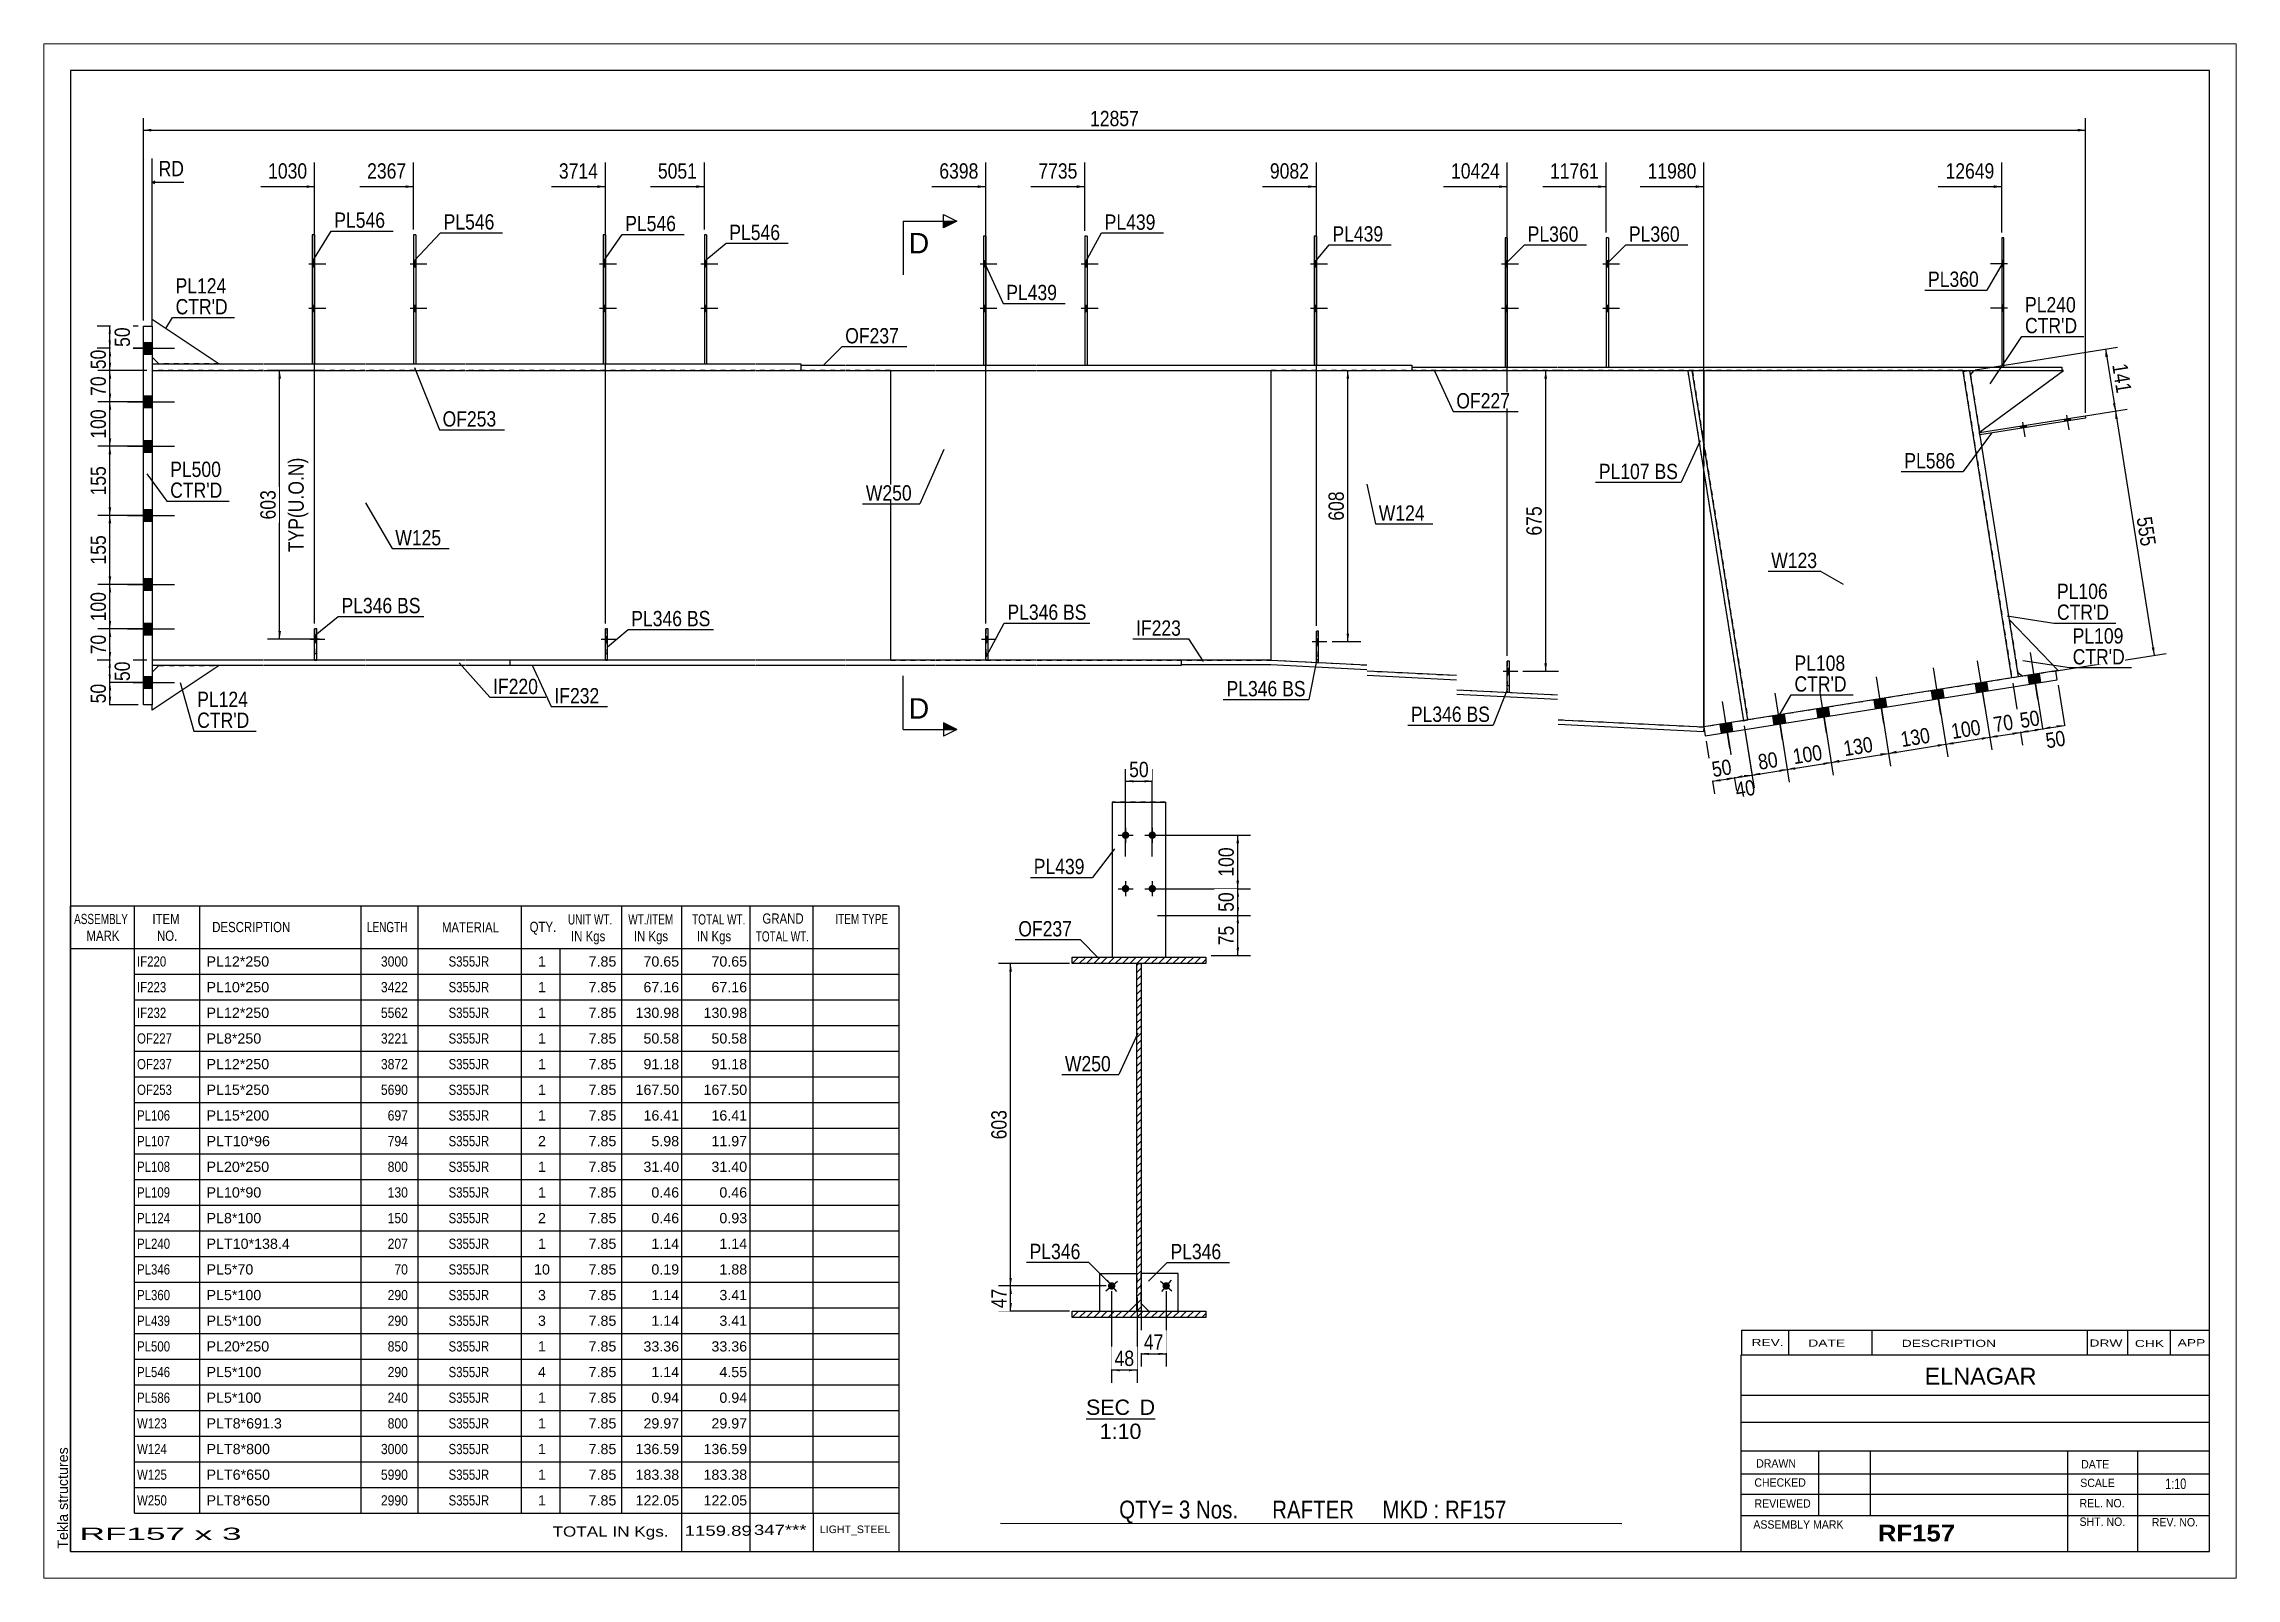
# Paper-space layout 'Layout1' of a CAD drawing. Header units: millimetres. Extents: x 0 to 410, y 0 to 287.
# The model-space entities are those that its viewports show. They can reach past a viewport. Long polylines and large blocks are cut down to what shows.
import ezdxf

# ---------------------------------------------------------------- set-up
doc = ezdxf.new("R2010")
doc.units = ezdxf.units.MM
doc.linetypes.add('DXK_LINE_DOT1', pattern=[1.8814, 0.9407, -0.9407])
doc.linetypes.add('DXK_LINE_DOT2', pattern=[3.9198, 1.9599, -1.9599])
doc.layers.add('Viewport layer', color=7, linetype='Continuous', plot=False)
doc.styles.add('Arial', font='ARIAL.TTF', dxfattribs={"height": 0.2})
doc.styles.add('Arial Bold', font='ARIALBD.TTF', dxfattribs={"height": 0.2})
doc.styles.add('Arial Narrow', font='ARIALN.TTF', dxfattribs={"height": 0.2})

# ---------------------------------------------------------------- blocks, each defined once
blk = doc.blocks.new('Unknown-624476843-1210')
at = {"color": 5, "linetype": 'Continuous'}
for p, q in [((-613.61, 89.45), (-1013.61, 89.45)), ((-1013.61, 89.45), (-1013.61, -187.55)), ((-613.61, -187.55), (-613.61, 89.45)), ((-1013.61, -187.55), (-613.61, -187.55))]:
    blk.add_line(p, q, dxfattribs=at)
at = {"color": 174, "linetype": 'Continuous', "style": 'Arial'}
blk.add_text('Tekla structures', height=1.9102, rotation=90, dxfattribs=at).set_placement((-1014.11, -187.05))
blk = doc.blocks.new('Unknown-624476843-12 - 1257')
at = {"color": 1, "linetype": 'Continuous'}
blk.add_line((-823.7, -162.76), (-810.79, -162.76), dxfattribs=at)
at = {"color": 0, "linetype": 'Continuous'}
blk.add_wipeout([(-815.48, -162.01), (-815.48, -159.01), (-823.7, -159.01), (-823.7, -162.01)], dxfattribs=at)
blk.add_wipeout([(-810.79, -162.01), (-810.79, -159.01), (-813.68, -159.01), (-813.68, -162.01)], dxfattribs=at)
blk.add_wipeout([(-813.36, -166.51), (-813.36, -163.51), (-821.14, -163.51), (-821.14, -166.51)], dxfattribs=at)
at = {"color": 136, "linetype": 'Continuous', "style": 'Arial'}
for s, height, p in [('SEC', 2.865, (-823.7, -162.01)), ('D', 2.87, (-813.68, -162.01)), ('1:10', 2.865, (-821.14, -166.51))]:
    blk.add_text(s, height=height, dxfattribs=at).set_placement(p)
blk = doc.blocks.new('Part-624476843-2227 - 1640')
at = {"color": 7, "linetype": 'DXK_LINE_DOT1'}
for p, q in [((-780.63, -15.44), (-780.63, -21.26)), ((-780.21, -15.44), (-780.63, -15.44)), ((-780.21, -21.27), (-780.21, -15.44)), ((-780.41, -21.27), (-780.21, -21.27))]:
    blk.add_line(p, q, dxfattribs=at)
blk = doc.blocks.new('Part-624476843-2053 - 1640')
at = {"color": 2, "linetype": 'Continuous'}
for p, q in [((-823.52, 58.5), (-823.93, 58.5)), ((-823.93, 58.5), (-823.93, 34.33)), ((-823.52, 58.5), (-823.52, 34.33))]:
    blk.add_line(p, q, dxfattribs=at)
at = {"color": 7, "linetype": 'DXK_LINE_DOT1'}
blk.add_line((-823.93, 34.33), (-823.52, 34.33), dxfattribs=at)
blk = doc.blocks.new('Part-624476843-1663 - 1640')
at = {"color": 2, "linetype": 'Continuous'}
for p, q in [((-762.78, 34), (-754.44, 34)), ((-762.78, 34), (-762.78, 33.33)), ((-762.78, 33.33), (-754.44, 33.33)), ((-754.34, 34), (-735.51, 34)), ((-754.34, 33.33), (-735.51, 33.33)), ((-735.41, 34), (-641.24, 34)), ((-735.41, 33.33), (-641.24, 33.33)), ((-641.24, 34), (-641.24, 33.33))]:
    blk.add_line(p, q, dxfattribs=at)
blk = doc.blocks.new('Part-624476843-2063 - 1640')
at = {"color": 2, "linetype": 'Continuous'}
for p, q in [((-949.05, 58.75), (-949.47, 58.75)), ((-949.47, 58.75), (-949.47, 34.58)), ((-949.05, 58.75), (-949.05, 34.58))]:
    blk.add_line(p, q, dxfattribs=at)
at = {"color": 7, "linetype": 'DXK_LINE_DOT1'}
blk.add_line((-949.47, 34.58), (-949.05, 34.58), dxfattribs=at)
blk = doc.blocks.new('Part-624476843-1685 - 1640')
at = {"color": 2, "linetype": 'Continuous'}
for p, q in [((-877.07, 34.33), (-868.73, 34.33)), ((-877.07, 34.33), (-877.07, 33.33)), ((-877.07, 33.33), (-868.73, 33.33)), ((-868.63, 34.33), (-851.97, 34.33)), ((-868.63, 33.33), (-851.97, 33.33)), ((-851.87, 34.33), (-833.03, 34.33)), ((-851.87, 33.33), (-833.03, 33.33)), ((-832.93, 34.33), (-814.35, 34.33)), ((-832.93, 33.33), (-814.35, 33.33)), ((-814.25, 34.33), (-797.58, 34.33)), ((-814.25, 33.33), (-797.58, 33.33)), ((-797.48, 34.33), (-771.21, 34.33)), ((-797.48, 33.33), (-771.21, 33.33)), ((-771.11, 34.33), (-762.78, 34.33)), ((-771.11, 33.33), (-762.78, 33.33)), ((-762.78, 34.33), (-762.78, 33.33))]:
    blk.add_line(p, q, dxfattribs=at)
blk = doc.blocks.new('Part-624476843-1690 - 1640')
at = {"color": 2, "linetype": 'Continuous'}
for p, q in [((-998.33, 34.58), (-977.5, 34.58)), ((-998.33, 34.58), (-998.33, 33.33)), ((-998.33, 33.33), (-977.5, 33.33)), ((-977.4, 34.58), (-958.57, 34.58)), ((-977.4, 33.33), (-958.57, 33.33)), ((-958.47, 34.58), (-939.88, 34.58)), ((-958.47, 33.33), (-939.88, 33.33)), ((-939.78, 34.58), (-923.12, 34.58)), ((-939.78, 33.33), (-923.12, 33.33)), ((-923.02, 34.58), (-904.18, 34.58)), ((-923.02, 33.33), (-904.18, 33.33)), ((-904.08, 34.58), (-885.5, 34.58)), ((-904.08, 33.33), (-885.5, 33.33)), ((-885.4, 34.58), (-877.07, 34.58)), ((-885.4, 33.33), (-877.07, 33.33)), ((-877.07, 34.58), (-877.07, 33.33))]:
    blk.add_line(p, q, dxfattribs=at)
blk = doc.blocks.new('Part-624476843-2242 - 1640')
at = {"color": 7, "linetype": 'DXK_LINE_DOT1'}
for p, q in [((-842.45, -15), (-842.45, -20.83)), ((-842.03, -15), (-842.45, -15)), ((-842.03, -20.83), (-842.03, -15))]:
    blk.add_line(p, q, dxfattribs=at)
blk = doc.blocks.new('Part-624476843-2114 - 1640')
at = {"color": 2, "linetype": 'Continuous'}
for p, q in [((-1000, 41.67), (-998.33, 41.67)), ((-1000, -29.17), (-1000, 41.67)), ((-998.33, 41.67), (-998.33, -29.17)), ((-998.33, -29.17), (-1000, -29.17))]:
    blk.add_line(p, q, dxfattribs=at)
blk = doc.blocks.new('Part-624476843-1712 - 1640')
at = {"color": 2, "linetype": 'Continuous'}
for p, q in [((-789.13, 33.33), (-789.13, -20.83)), ((-708.16, 19.73), (-708.16, 33.33)), ((-708.16, 14.42), (-708.16, -33.33))]:
    blk.add_line(p, q, dxfattribs=at)
at = {"color": 7, "linetype": 'DXK_LINE_DOT1'}
for p, q in [((-771.21, 33.33), (-789.13, 33.33)), ((-754.44, 33.33), (-771.11, 33.33)), ((-735.51, 33.33), (-754.34, 33.33)), ((-708.16, 33.33), (-735.41, 33.33)), ((-708.16, 33.33), (-708.16, 14.42)), ((-789.13, -20.83), (-771.21, -21.73)), ((-771.11, -22.84), (-754.44, -23.67)), ((-754.34, -26.38), (-735.51, -27.32)), ((-735.41, -31.97), (-708.16, -33.33))]:
    blk.add_line(p, q, dxfattribs=at)
blk = doc.blocks.new('Part-624476843-2026 - 1640')
at = {"color": 2, "linetype": 'Continuous'}
for p, q in [((-652.03, 58.17), (-652.45, 58.17)), ((-652.45, 58.17), (-652.45, 34)), ((-652.03, 34), (-652.03, 58.17))]:
    blk.add_line(p, q, dxfattribs=at)
at = {"color": 7, "linetype": 'DXK_LINE_DOT1'}
blk.add_line((-652.45, 34), (-652.03, 34), dxfattribs=at)
blk = doc.blocks.new('Part-624476843-1902 - 1640')
at = {"color": 7, "linetype": 'DXK_LINE_DOT1'}
for p, q in [((-710.33, 33.33), (-711.15, 33.2)), ((-711.15, 33.2), (-700.76, -32.16)), ((-710.33, 33.33), (-699.93, -32.02))]:
    blk.add_line(p, q, dxfattribs=at)
blk = doc.blocks.new('Part-624476843-1717 - 1640')
at = {"color": 2, "linetype": 'Continuous'}
for p, q in [((-860.3, 33.33), (-860.3, -20.83)), ((-789.13, 33.33), (-789.13, -20.83))]:
    blk.add_line(p, q, dxfattribs=at)
at = {"color": 7, "linetype": 'DXK_LINE_DOT1'}
for p, q in [((-860.3, 33.33), (-851.97, 33.33)), ((-851.87, 33.33), (-833.03, 33.33)), ((-832.93, 33.33), (-814.35, 33.33)), ((-814.25, 33.33), (-797.58, 33.33)), ((-797.48, 33.33), (-789.13, 33.33)), ((-860.3, -20.83), (-851.97, -20.83)), ((-851.87, -20.83), (-833.03, -20.83)), ((-832.93, -20.83), (-814.35, -20.83)), ((-814.25, -20.83), (-797.58, -20.83)), ((-797.48, -20.83), (-789.13, -20.83))]:
    blk.add_line(p, q, dxfattribs=at)
blk = doc.blocks.new('Part-624476843-2237 - 1640')
at = {"color": 2, "linetype": 'Continuous'}
for p, q in [((-842.45, -20.83), (-842.45, -15)), ((-842.03, -15), (-842.45, -15)), ((-842.03, -20.83), (-842.03, -15))]:
    blk.add_line(p, q, dxfattribs=at)
at = {"color": 7, "linetype": 'DXK_LINE_DOT1'}
for p, q in [((-842.45, -19.58), (-842.03, -19.58)), ((-842.45, -20.83), (-842.03, -20.83))]:
    blk.add_line(p, q, dxfattribs=at)
blk = doc.blocks.new('Part-624476843-2217 - 1640')
at = {"color": 2, "linetype": 'Continuous'}
for p, q in [((-780.63, 58.5), (-781.04, 58.5)), ((-781.04, 58.5), (-781.04, 34.33)), ((-780.63, 58.5), (-780.63, 34.33))]:
    blk.add_line(p, q, dxfattribs=at)
at = {"color": 7, "linetype": 'DXK_LINE_DOT1'}
blk.add_line((-781.04, 34.33), (-780.63, 34.33), dxfattribs=at)
blk = doc.blocks.new('Part-624476843-1739 - 1640')
at = {"color": 7, "linetype": 'DXK_LINE_DOT1'}
for p, q in [((-977.5, 33.33), (-998.33, 33.33)), ((-998.33, 33.33), (-998.33, -20.83)), ((-958.57, 33.33), (-977.4, 33.33)), ((-939.88, 33.33), (-958.47, 33.33)), ((-923.12, 33.33), (-939.78, 33.33)), ((-904.18, 33.33), (-923.02, 33.33)), ((-885.5, 33.33), (-904.08, 33.33)), ((-868.73, 33.33), (-885.4, 33.33)), ((-860.3, 33.33), (-868.63, 33.33)), ((-860.3, 33.33), (-860.3, -20.83)), ((-977.5, -20.83), (-998.33, -20.83)), ((-958.57, -20.83), (-977.4, -20.83)), ((-939.88, -20.83), (-958.47, -20.83)), ((-923.12, -20.83), (-939.78, -20.83)), ((-904.18, -20.83), (-923.02, -20.83)), ((-885.5, -20.83), (-904.08, -20.83)), ((-868.73, -20.83), (-885.4, -20.83)), ((-860.3, -20.83), (-868.63, -20.83))]:
    blk.add_line(p, q, dxfattribs=at)
blk = doc.blocks.new('Part-624476843-1761 - 1640')
at = {"color": 2, "linetype": 'Continuous'}
for p, q in [((-923.12, -20.83), (-931.45, -20.83)), ((-931.45, -20.83), (-931.45, -21.83)), ((-923.12, -21.83), (-931.45, -21.83)), ((-904.18, -20.83), (-923.02, -20.83)), ((-904.18, -21.83), (-923.02, -21.83)), ((-885.5, -20.83), (-904.08, -20.83)), ((-885.5, -21.83), (-904.08, -21.83)), ((-868.73, -20.83), (-885.4, -20.83)), ((-868.73, -21.83), (-885.4, -21.83)), ((-851.97, -20.83), (-868.63, -20.83)), ((-851.97, -21.83), (-868.63, -21.83)), ((-833.03, -20.83), (-851.87, -20.83)), ((-833.03, -21.83), (-851.87, -21.83)), ((-814.35, -20.83), (-832.93, -20.83)), ((-814.35, -21.83), (-832.93, -21.83)), ((-805.92, -20.83), (-814.25, -20.83)), ((-805.92, -21.83), (-814.25, -21.83)), ((-805.92, -20.83), (-805.92, -21.83))]:
    blk.add_line(p, q, dxfattribs=at)
blk = doc.blocks.new('Part-624476843-1960 - 1640')
at = {"color": 2, "linetype": 'Continuous'}
for p, q in [((-642.32, -22.86), (-708.16, -33.33)), ((-707.9, -34.98), (-642.06, -24.51)), ((-642.06, -24.51), (-642.32, -22.86)), ((-708.16, -33.33), (-707.9, -34.98))]:
    blk.add_line(p, q, dxfattribs=at)
blk = doc.blocks.new('Part-624476843-1783 - 1640')
at = {"color": 2, "linetype": 'Continuous'}
for p, q in [((-797.58, -20.83), (-805.92, -20.83)), ((-805.92, -20.83), (-805.92, -21.67)), ((-805.92, -21.67), (-797.58, -21.67)), ((-789.13, -20.83), (-797.48, -20.83)), ((-797.48, -21.67), (-789.15, -21.67)), ((-789.15, -21.67), (-771.21, -22.56)), ((-789.13, -20.83), (-771.21, -21.73)), ((-771.11, -22.84), (-754.44, -23.67)), ((-771.11, -23.67), (-754.44, -24.51)), ((-754.34, -26.38), (-735.51, -27.32)), ((-754.34, -27.21), (-735.51, -28.16)), ((-735.41, -31.97), (-708.16, -33.33)), ((-735.41, -32.81), (-708.2, -34.17)), ((-708.16, -33.33), (-708.2, -34.17))]:
    blk.add_line(p, q, dxfattribs=at)
blk = doc.blocks.new('Part-624476843-1805 - 1640')
at = {"color": 2, "linetype": 'Continuous'}
for p, q in [((-977.5, -20.83), (-998.33, -20.83)), ((-998.33, -20.83), (-998.33, -21.83)), ((-977.5, -21.83), (-998.33, -21.83)), ((-958.57, -20.83), (-977.4, -20.83)), ((-958.57, -21.83), (-977.4, -21.83)), ((-939.88, -20.83), (-958.47, -20.83)), ((-939.88, -21.83), (-958.47, -21.83)), ((-931.45, -20.83), (-939.78, -20.83)), ((-931.45, -21.83), (-939.78, -21.83)), ((-931.45, -20.83), (-931.45, -21.83))]:
    blk.add_line(p, q, dxfattribs=at)
blk = doc.blocks.new('Part-624476843-1858 - 1640')
at = {"color": 2, "linetype": 'Continuous'}
for p, q in [((-659.67, 33.17), (-658.64, 33.33)), ((-650.55, -24.17), (-659.67, 33.17)), ((-649.32, -23.98), (-658.43, 33.33))]:
    blk.add_line(p, q, dxfattribs=at)
at = {"color": 7, "linetype": 'DXK_LINE_DOT1'}
for p, q in [((-658.64, 33.33), (-658.44, 33.37)), ((-658.44, 33.37), (-658.43, 33.33)), ((-649.32, -23.98), (-650.55, -24.17))]:
    blk.add_line(p, q, dxfattribs=at)
blk = doc.blocks.new('Part-624476843-1880 - 1640')
at = {"color": 2, "linetype": 'Continuous'}
for p, q in [((-710.33, 33.33), (-711.15, 33.2)), ((-711.15, 33.2), (-700.76, -32.16)), ((-699.93, -32.02), (-710.33, 33.33))]:
    blk.add_line(p, q, dxfattribs=at)
at = {"color": 7, "linetype": 'DXK_LINE_DOT1'}
blk.add_line((-700.76, -32.16), (-699.93, -32.02), dxfattribs=at)
blk = doc.blocks.new('Part-624476843-1931 - 1640')
at = {"color": 2, "linetype": 'Continuous'}
for p, q in [((-658.3, 32.51), (-657.6, 33.33)), ((-656.6, 21.81), (-640.93, 33.33)), ((-640.93, 33.33), (-641.24, 33.33))]:
    blk.add_line(p, q, dxfattribs=at)
at = {"color": 7, "linetype": 'DXK_LINE_DOT1'}
for p, q in [((-657.6, 33.33), (-641.24, 33.33)), ((-658.3, 32.51), (-656.6, 21.81))]:
    blk.add_line(p, q, dxfattribs=at)
blk = doc.blocks.new('Part-624476843-1989 - 1640')
at = {"color": 2, "linetype": 'Continuous'}
for p, q in [((-641.91, -22.8), (-651.02, -13.28)), ((-649.45, -23.15), (-648.5, -23.85)), ((-641.91, -22.8), (-642.32, -22.86))]:
    blk.add_line(p, q, dxfattribs=at)
at = {"color": 7, "linetype": 'DXK_LINE_DOT1'}
for p, q in [((-651.02, -13.28), (-649.45, -23.15)), ((-642.32, -22.86), (-648.5, -23.85))]:
    blk.add_line(p, q, dxfattribs=at)
blk = doc.blocks.new('Part-624476843-2011 - 1640')
at = {"color": 2, "linetype": 'Continuous'}
for p, q in [((-744.93, 58.17), (-745.34, 58.17)), ((-745.34, 58.17), (-745.34, 34)), ((-744.93, 58.17), (-744.93, 34))]:
    blk.add_line(p, q, dxfattribs=at)
at = {"color": 7, "linetype": 'DXK_LINE_DOT1'}
blk.add_line((-745.34, 34), (-744.93, 34), dxfattribs=at)
blk = doc.blocks.new('Part-624476843-2016 - 1640')
at = {"color": 2, "linetype": 'Continuous'}
for p, q in [((-913.6, 58.75), (-914.02, 58.75)), ((-914.02, 58.75), (-914.02, 34.58)), ((-913.6, 58.75), (-913.6, 34.58))]:
    blk.add_line(p, q, dxfattribs=at)
at = {"color": 7, "linetype": 'DXK_LINE_DOT1'}
blk.add_line((-914.02, 34.58), (-913.6, 34.58), dxfattribs=at)
blk = doc.blocks.new('Part-624476843-2192 - 1640')
at = {"color": 7, "linetype": 'DXK_LINE_DOT1'}
for p, q in [((-967.98, -14.98), (-967.98, -20.81)), ((-967.57, -14.98), (-967.98, -14.98)), ((-967.57, -20.81), (-967.57, -14.98)), ((-967.98, -20.81), (-967.57, -20.81))]:
    blk.add_line(p, q, dxfattribs=at)
blk = doc.blocks.new('Bolt-624476843-2256 - 1640')
at = {"linetype": 'Continuous'}
for points in [[(-949.05, 52.75), (-949.05, 53.91), (-949.47, 53.91), (-949.47, 52.75)], [(-949.05, 52.75), (-949.05, 53.91), (-949.47, 53.91), (-949.47, 52.75)], [(-949.05, 44.41), (-949.05, 45.58), (-949.47, 45.58), (-949.47, 44.41)], [(-949.05, 44.41), (-949.05, 45.58), (-949.47, 45.58), (-949.47, 44.41)]]:
    blk.add_hatch(color=3, dxfattribs=at).paths.add_polyline_path(points)
at = {"color": 3, "linetype": 'Continuous'}
for p, q in [((-950.13, 53.33), (-946.97, 53.33)), ((-950.13, 53.33), (-946.97, 53.33)), ((-949.47, 53.91), (-949.05, 53.91)), ((-949.47, 53.91), (-949.05, 53.91)), ((-949.47, 52.75), (-949.05, 52.75)), ((-949.47, 52.75), (-949.05, 52.75)), ((-949.47, 45.58), (-949.05, 45.58)), ((-949.47, 45.58), (-949.05, 45.58)), ((-950.13, 45), (-946.97, 45)), ((-950.13, 45), (-946.97, 45)), ((-949.47, 44.41), (-949.05, 44.41)), ((-949.47, 44.41), (-949.05, 44.41))]:
    blk.add_line(p, q, dxfattribs=at)
blk = doc.blocks.new('Part-624476843-2021 - 1640')
at = {"color": 2, "linetype": 'Continuous'}
for p, q in [((-967.98, 58.75), (-968.4, 58.75)), ((-968.4, 58.75), (-968.4, 34.58)), ((-967.98, 58.75), (-967.98, 34.58))]:
    blk.add_line(p, q, dxfattribs=at)
at = {"color": 7, "linetype": 'DXK_LINE_DOT1'}
blk.add_line((-968.4, 34.58), (-967.98, 34.58), dxfattribs=at)
blk = doc.blocks.new('Part-624476843-2222 - 1640')
at = {"color": 2, "linetype": 'Continuous'}
for p, q in [((-780.63, -21.26), (-780.63, -15.44)), ((-780.21, -15.44), (-780.63, -15.44)), ((-780.21, -21.27), (-780.21, -15.44)), ((-780.41, -21.27), (-780.21, -21.27))]:
    blk.add_line(p, q, dxfattribs=at)
at = {"color": 7, "linetype": 'DXK_LINE_DOT1'}
for p, q in [((-780.63, -20.02), (-780.21, -20.02)), ((-780.63, -21.27), (-780.63, -21.26)), ((-780.63, -21.27), (-780.41, -21.27))]:
    blk.add_line(p, q, dxfattribs=at)
blk = doc.blocks.new('Part-624476843-2031 - 1640')
at = {"color": 2, "linetype": 'Continuous'}
for p, q in [((-725.99, 58.17), (-726.41, 58.17)), ((-726.41, 58.17), (-726.41, 34)), ((-725.99, 58.17), (-725.99, 34))]:
    blk.add_line(p, q, dxfattribs=at)
at = {"color": 7, "linetype": 'DXK_LINE_DOT1'}
blk.add_line((-726.41, 34), (-725.99, 34), dxfattribs=at)
blk = doc.blocks.new('Part-624476843-2058 - 1640')
at = {"color": 2, "linetype": 'Continuous'}
for p, q in [((-894.67, 58.75), (-895.08, 58.75)), ((-895.08, 58.75), (-895.08, 34.58)), ((-894.67, 58.75), (-894.67, 34.58))]:
    blk.add_line(p, q, dxfattribs=at)
at = {"color": 7, "linetype": 'DXK_LINE_DOT1'}
blk.add_line((-895.08, 34.58), (-894.67, 34.58), dxfattribs=at)
blk = doc.blocks.new('Part-624476843-2085 - 1640')
at = {"color": 2, "linetype": 'Continuous'}
for p, q in [((-656.59, 21.72), (-636.83, 24.86)), ((-636.83, 24.86), (-636.77, 24.45)), ((-636.77, 24.45), (-656.52, 21.31))]:
    blk.add_line(p, q, dxfattribs=at)
at = {"color": 7, "linetype": 'DXK_LINE_DOT1'}
blk.add_line((-656.52, 21.31), (-656.59, 21.72), dxfattribs=at)
blk = doc.blocks.new('Part-624476843-2207 - 1640')
at = {"color": 2, "linetype": 'Continuous'}
for p, q in [((-744.93, -26.84), (-744.93, -21)), ((-744.51, -21), (-744.93, -21)), ((-744.51, -26.84), (-744.51, -21)), ((-744.93, -26.84), (-744.51, -26.84))]:
    blk.add_line(p, q, dxfattribs=at)
at = {"color": 7, "linetype": 'DXK_LINE_DOT1'}
blk.add_line((-744.93, -25.59), (-744.51, -25.59), dxfattribs=at)
blk = doc.blocks.new('Part-624476843-2143 - 1640')
at = {"color": 2, "linetype": 'Continuous'}
for p, q in [((-998.33, 41.67), (-998.33, 42.92)), ((-998.33, 42.92), (-985.83, 34.58)), ((-998.33, 35.83), (-997.08, 34.58))]:
    blk.add_line(p, q, dxfattribs=at)
at = {"color": 7, "linetype": 'DXK_LINE_DOT1'}
for p, q in [((-998.33, 41.67), (-998.33, 35.83)), ((-985.83, 34.58), (-997.08, 34.58))]:
    blk.add_line(p, q, dxfattribs=at)
blk = doc.blocks.new('Part-624476843-2212 - 1640')
at = {"color": 7, "linetype": 'DXK_LINE_DOT1'}
for p, q in [((-744.93, -21), (-744.93, -26.84)), ((-744.51, -21), (-744.93, -21)), ((-744.51, -26.84), (-744.51, -21)), ((-744.93, -26.84), (-744.51, -26.84))]:
    blk.add_line(p, q, dxfattribs=at)
blk = doc.blocks.new('Part-624476843-2148 - 1640')
at = {"color": 2, "linetype": 'Continuous'}
for p, q in [((-985.83, -21.83), (-998.33, -30.17)), ((-997.08, -21.83), (-998.33, -23.08)), ((-998.33, -30.17), (-998.33, -29.17))]:
    blk.add_line(p, q, dxfattribs=at)
at = {"color": 7, "linetype": 'DXK_LINE_DOT1'}
for p, q in [((-998.33, -23.08), (-998.33, -29.17)), ((-997.08, -21.83), (-985.83, -21.83))]:
    blk.add_line(p, q, dxfattribs=at)
blk = doc.blocks.new('Part-624476843-2170 - 1640')
at = {"color": 2, "linetype": 'Continuous'}
for p, q in [((-967.98, -20.81), (-967.98, -14.98)), ((-967.57, -14.98), (-967.98, -14.98)), ((-967.57, -20.81), (-967.57, -14.98)), ((-967.98, -20.81), (-967.57, -20.81))]:
    blk.add_line(p, q, dxfattribs=at)
at = {"color": 7, "linetype": 'DXK_LINE_DOT1'}
blk.add_line((-967.98, -19.56), (-967.57, -19.56), dxfattribs=at)
blk = doc.blocks.new('Part-624476843-2197 - 1640')
at = {"color": 2, "linetype": 'Continuous'}
for p, q in [((-913.6, -20.83), (-913.6, -15)), ((-913.18, -15), (-913.6, -15)), ((-913.18, -20.83), (-913.18, -15))]:
    blk.add_line(p, q, dxfattribs=at)
at = {"color": 7, "linetype": 'DXK_LINE_DOT1'}
for p, q in [((-913.6, -19.58), (-913.18, -19.58)), ((-913.6, -20.83), (-913.18, -20.83))]:
    blk.add_line(p, q, dxfattribs=at)
blk = doc.blocks.new('Part-624476843-2202 - 1640')
at = {"color": 7, "linetype": 'DXK_LINE_DOT1'}
for p, q in [((-913.6, -15), (-913.6, -20.83)), ((-913.18, -15), (-913.6, -15)), ((-913.18, -20.83), (-913.18, -15))]:
    blk.add_line(p, q, dxfattribs=at)
blk = doc.blocks.new('Part-624476843-2232 - 1640')
at = {"color": 2, "linetype": 'Continuous'}
for p, q in [((-842.45, 58.5), (-842.87, 58.5)), ((-842.87, 58.5), (-842.87, 34.33)), ((-842.45, 58.5), (-842.45, 34.33))]:
    blk.add_line(p, q, dxfattribs=at)
at = {"color": 7, "linetype": 'DXK_LINE_DOT1'}
blk.add_line((-842.87, 34.33), (-842.45, 34.33), dxfattribs=at)
blk = doc.blocks.new('Part-624476843-2247 - 1640')
at = {"color": 2, "linetype": 'Continuous'}
for p, q in [((-708.16, 33.33), (-708.16, 19.73)), ((-659.67, 33.17), (-659.7, 33.33)), ((-708.16, -33.33), (-708.16, 14.42))]:
    blk.add_line(p, q, dxfattribs=at)
at = {"color": 7, "linetype": 'DXK_LINE_DOT1'}
for p, q in [((-659.7, 33.33), (-708.16, 33.33)), ((-659.67, 33.17), (-650.55, -24.17)), ((-650.55, -24.17), (-699.93, -32.02)), ((-700.76, -32.16), (-708.16, -33.33))]:
    blk.add_line(p, q, dxfattribs=at)
blk = doc.blocks.new('Bolt-624476843-2248 - 1640')
at = {"linetype": 'Continuous'}
for points in [[(-645.37, -23.35), (-647.51, -23.69), (-647.25, -25.33), (-645.11, -24.99)], [(-645.37, -23.35), (-647.51, -23.69), (-647.25, -25.33), (-645.11, -24.99)], [(-674.17, -27.93), (-676.31, -28.27), (-676.05, -29.91), (-673.91, -29.57)], [(-674.17, -27.93), (-676.31, -28.27), (-676.05, -29.91), (-673.91, -29.57)], [(-663.47, -26.23), (-665.61, -26.57), (-665.35, -28.21), (-663.21, -27.87)], [(-663.47, -26.23), (-665.61, -26.57), (-665.35, -28.21), (-663.21, -27.87)], [(-655.24, -24.92), (-657.38, -25.26), (-657.12, -26.9), (-654.98, -26.56)], [(-655.24, -24.92), (-657.38, -25.26), (-657.12, -26.9), (-654.98, -26.56)], [(-702.98, -32.51), (-705.12, -32.85), (-704.86, -34.5), (-702.72, -34.15)], [(-702.98, -32.51), (-705.12, -32.85), (-704.86, -34.5), (-702.72, -34.15)], [(-693.1, -30.94), (-695.24, -31.28), (-694.98, -32.92), (-692.84, -32.58)], [(-693.1, -30.94), (-695.24, -31.28), (-694.98, -32.92), (-692.84, -32.58)], [(-684.87, -29.63), (-687.01, -29.97), (-686.75, -31.62), (-684.61, -31.28)], [(-684.87, -29.63), (-687.01, -29.97), (-686.75, -31.62), (-684.61, -31.28)]]:
    blk.add_hatch(color=3, dxfattribs=at).paths.add_polyline_path(points)
at = {"color": 3, "linetype": 'Continuous'}
for p, q in [((-645.71, -28.12), (-647.09, -19.4)), ((-645.71, -28.12), (-647.09, -19.4)), ((-674.51, -32.7), (-675.9, -23.98)), ((-674.51, -32.7), (-675.9, -23.98)), ((-663.81, -31), (-665.2, -22.28)), ((-663.81, -31), (-665.2, -22.28)), ((-655.58, -29.69), (-656.97, -20.97)), ((-655.58, -29.69), (-656.97, -20.97)), ((-647.25, -25.33), (-647.51, -23.69)), ((-647.25, -25.33), (-647.51, -23.69)), ((-645.11, -24.99), (-645.37, -23.35)), ((-645.11, -24.99), (-645.37, -23.35)), ((-703.32, -37.28), (-704.7, -28.56)), ((-703.32, -37.28), (-704.7, -28.56)), ((-693.44, -35.71), (-694.83, -26.99)), ((-693.44, -35.71), (-694.83, -26.99)), ((-685.21, -34.4), (-686.6, -25.68)), ((-685.21, -34.4), (-686.6, -25.68)), ((-676.05, -29.91), (-676.31, -28.27)), ((-676.05, -29.91), (-676.31, -28.27)), ((-673.91, -29.57), (-674.17, -27.93)), ((-673.91, -29.57), (-674.17, -27.93)), ((-665.35, -28.21), (-665.61, -26.57)), ((-665.35, -28.21), (-665.61, -26.57)), ((-663.21, -27.87), (-663.47, -26.23)), ((-663.21, -27.87), (-663.47, -26.23)), ((-657.12, -26.9), (-657.38, -25.26)), ((-657.12, -26.9), (-657.38, -25.26)), ((-654.98, -26.56), (-655.24, -24.92)), ((-654.98, -26.56), (-655.24, -24.92)), ((-702.72, -34.15), (-702.98, -32.51)), ((-702.72, -34.15), (-702.98, -32.51)), ((-694.98, -32.92), (-695.24, -31.28)), ((-694.98, -32.92), (-695.24, -31.28)), ((-692.84, -32.58), (-693.1, -30.94)), ((-692.84, -32.58), (-693.1, -30.94)), ((-686.75, -31.62), (-687.01, -29.97)), ((-686.75, -31.62), (-687.01, -29.97)), ((-684.61, -31.28), (-684.87, -29.63)), ((-684.61, -31.28), (-684.87, -29.63)), ((-704.86, -34.5), (-705.12, -32.85)), ((-704.86, -34.5), (-705.12, -32.85))]:
    blk.add_line(p, q, dxfattribs=at)
blk = doc.blocks.new('Bolt-624476843-2249 - 1640')
at = {"linetype": 'Continuous'}
for points in [[(-744.93, 52.75), (-744.93, 53.91), (-745.34, 53.91), (-745.34, 52.75)], [(-744.93, 52.75), (-744.93, 53.91), (-745.34, 53.91), (-745.34, 52.75)], [(-744.93, 44.41), (-744.93, 45.58), (-745.34, 45.58), (-745.34, 44.41)], [(-744.93, 44.41), (-744.93, 45.58), (-745.34, 45.58), (-745.34, 44.41)]]:
    blk.add_hatch(color=3, dxfattribs=at).paths.add_polyline_path(points)
at = {"color": 3, "linetype": 'Continuous'}
for p, q in [((-746.01, 53.33), (-742.84, 53.33)), ((-746.01, 53.33), (-742.84, 53.33)), ((-745.34, 53.91), (-744.93, 53.91)), ((-745.34, 53.91), (-744.93, 53.91)), ((-745.34, 52.75), (-744.93, 52.75)), ((-745.34, 52.75), (-744.93, 52.75)), ((-745.34, 45.58), (-744.93, 45.58)), ((-745.34, 45.58), (-744.93, 45.58)), ((-746.01, 45), (-742.84, 45)), ((-746.01, 45), (-742.84, 45)), ((-745.34, 44.41), (-744.93, 44.41)), ((-745.34, 44.41), (-744.93, 44.41))]:
    blk.add_line(p, q, dxfattribs=at)
blk = doc.blocks.new('Bolt-624476843-2250 - 1640')
at = {"linetype": 'Continuous'}
for points in [[(-913.6, 52.75), (-913.6, 53.91), (-914.02, 53.91), (-914.02, 52.75)], [(-913.6, 52.75), (-913.6, 53.91), (-914.02, 53.91), (-914.02, 52.75)], [(-913.6, 44.41), (-913.6, 45.58), (-914.02, 45.58), (-914.02, 44.41)], [(-913.6, 44.41), (-913.6, 45.58), (-914.02, 45.58), (-914.02, 44.41)]]:
    blk.add_hatch(color=3, dxfattribs=at).paths.add_polyline_path(points)
at = {"color": 3, "linetype": 'Continuous'}
for p, q in [((-914.68, 53.33), (-911.52, 53.33)), ((-914.68, 53.33), (-911.52, 53.33)), ((-914.02, 53.91), (-913.6, 53.91)), ((-914.02, 53.91), (-913.6, 53.91)), ((-914.02, 52.75), (-913.6, 52.75)), ((-914.02, 52.75), (-913.6, 52.75)), ((-914.02, 45.58), (-913.6, 45.58)), ((-914.02, 45.58), (-913.6, 45.58)), ((-914.68, 45), (-911.52, 45)), ((-914.68, 45), (-911.52, 45)), ((-914.02, 44.41), (-913.6, 44.41)), ((-914.02, 44.41), (-913.6, 44.41))]:
    blk.add_line(p, q, dxfattribs=at)
blk = doc.blocks.new('Bolt-624476843-2251 - 1640')
at = {"linetype": 'Continuous'}
for points in [[(-967.98, 52.75), (-967.98, 53.91), (-968.4, 53.91), (-968.4, 52.75)], [(-967.98, 52.75), (-967.98, 53.91), (-968.4, 53.91), (-968.4, 52.75)], [(-967.98, 44.41), (-967.98, 45.58), (-968.4, 45.58), (-968.4, 44.41)], [(-967.98, 44.41), (-967.98, 45.58), (-968.4, 45.58), (-968.4, 44.41)]]:
    blk.add_hatch(color=3, dxfattribs=at).paths.add_polyline_path(points)
at = {"color": 3, "linetype": 'Continuous'}
for p, q in [((-969.07, 53.33), (-965.9, 53.33)), ((-969.07, 53.33), (-965.9, 53.33)), ((-968.4, 53.91), (-967.98, 53.91)), ((-968.4, 53.91), (-967.98, 53.91)), ((-968.4, 52.75), (-967.98, 52.75)), ((-968.4, 52.75), (-967.98, 52.75)), ((-968.4, 45.58), (-967.98, 45.58)), ((-968.4, 45.58), (-967.98, 45.58)), ((-969.07, 45), (-965.9, 45)), ((-969.07, 45), (-965.9, 45)), ((-968.4, 44.41), (-967.98, 44.41)), ((-968.4, 44.41), (-967.98, 44.41))]:
    blk.add_line(p, q, dxfattribs=at)
blk = doc.blocks.new('Bolt-624476843-2253 - 1640')
at = {"linetype": 'Continuous'}
for points in [[(-725.99, 52.75), (-725.99, 53.91), (-726.41, 53.91), (-726.41, 52.75)], [(-725.99, 52.75), (-725.99, 53.91), (-726.41, 53.91), (-726.41, 52.75)], [(-725.99, 44.41), (-725.99, 45.58), (-726.41, 45.58), (-726.41, 44.41)], [(-725.99, 44.41), (-725.99, 45.58), (-726.41, 45.58), (-726.41, 44.41)]]:
    blk.add_hatch(color=3, dxfattribs=at).paths.add_polyline_path(points)
at = {"color": 3, "linetype": 'Continuous'}
for p, q in [((-727.08, 53.33), (-723.91, 53.33)), ((-727.08, 53.33), (-723.91, 53.33)), ((-726.41, 53.91), (-725.99, 53.91)), ((-726.41, 53.91), (-725.99, 53.91)), ((-726.41, 52.75), (-725.99, 52.75)), ((-726.41, 52.75), (-725.99, 52.75)), ((-726.41, 45.58), (-725.99, 45.58)), ((-726.41, 45.58), (-725.99, 45.58)), ((-727.08, 45), (-723.91, 45)), ((-727.08, 45), (-723.91, 45)), ((-726.41, 44.41), (-725.99, 44.41)), ((-726.41, 44.41), (-725.99, 44.41))]:
    blk.add_line(p, q, dxfattribs=at)
blk = doc.blocks.new('Bolt-624476843-2254 - 1640')
at = {"linetype": 'Continuous'}
for points in [[(-823.52, 52.75), (-823.52, 53.91), (-823.93, 53.91), (-823.93, 52.75)], [(-823.52, 52.75), (-823.52, 53.91), (-823.93, 53.91), (-823.93, 52.75)], [(-823.52, 44.41), (-823.52, 45.58), (-823.93, 45.58), (-823.93, 44.41)], [(-823.52, 44.41), (-823.52, 45.58), (-823.93, 45.58), (-823.93, 44.41)]]:
    blk.add_hatch(color=3, dxfattribs=at).paths.add_polyline_path(points)
at = {"color": 3, "linetype": 'Continuous'}
for p, q in [((-824.6, 53.33), (-821.43, 53.33)), ((-824.6, 53.33), (-821.43, 53.33)), ((-823.93, 53.91), (-823.52, 53.91)), ((-823.93, 53.91), (-823.52, 53.91)), ((-823.93, 52.75), (-823.52, 52.75)), ((-823.93, 52.75), (-823.52, 52.75)), ((-823.93, 45.58), (-823.52, 45.58)), ((-823.93, 45.58), (-823.52, 45.58)), ((-824.6, 45), (-821.43, 45)), ((-824.6, 45), (-821.43, 45)), ((-823.93, 44.41), (-823.52, 44.41)), ((-823.93, 44.41), (-823.52, 44.41))]:
    blk.add_line(p, q, dxfattribs=at)
blk = doc.blocks.new('Bolt-624476843-2255 - 1640')
at = {"linetype": 'Continuous'}
for points in [[(-894.67, 52.75), (-894.67, 53.91), (-895.08, 53.91), (-895.08, 52.75)], [(-894.67, 52.75), (-894.67, 53.91), (-895.08, 53.91), (-895.08, 52.75)], [(-894.67, 44.41), (-894.67, 45.58), (-895.08, 45.58), (-895.08, 44.41)], [(-894.67, 44.41), (-894.67, 45.58), (-895.08, 45.58), (-895.08, 44.41)]]:
    blk.add_hatch(color=3, dxfattribs=at).paths.add_polyline_path(points)
at = {"color": 3, "linetype": 'Continuous'}
for p, q in [((-895.75, 53.33), (-892.58, 53.33)), ((-895.75, 53.33), (-892.58, 53.33)), ((-895.08, 53.91), (-894.67, 53.91)), ((-895.08, 53.91), (-894.67, 53.91)), ((-895.08, 52.75), (-894.67, 52.75)), ((-895.08, 52.75), (-894.67, 52.75)), ((-895.08, 45.58), (-894.67, 45.58)), ((-895.08, 45.58), (-894.67, 45.58)), ((-895.75, 45), (-892.58, 45)), ((-895.75, 45), (-892.58, 45)), ((-895.08, 44.41), (-894.67, 44.41)), ((-895.08, 44.41), (-894.67, 44.41))]:
    blk.add_line(p, q, dxfattribs=at)
blk = doc.blocks.new('Bolt-624476843-2257 - 1640')
at = {"linetype": 'Continuous'}
for points in [[(-648.97, 22.51), (-647.82, 22.7), (-647.88, 23.11), (-649.03, 22.92)], [(-648.97, 22.51), (-647.82, 22.7), (-647.88, 23.11), (-649.03, 22.92)], [(-640.74, 23.82), (-639.59, 24), (-639.65, 24.42), (-640.8, 24.23)], [(-640.74, 23.82), (-639.59, 24), (-639.65, 24.42), (-640.8, 24.23)]]:
    blk.add_hatch(color=3, dxfattribs=at).paths.add_polyline_path(points)
at = {"color": 3, "linetype": 'Continuous'}
for p, q in [((-640.33, 24.98), (-639.9, 22.27)), ((-640.33, 24.98), (-639.9, 22.27)), ((-649.03, 22.92), (-648.97, 22.51)), ((-649.03, 22.92), (-648.97, 22.51)), ((-648.56, 23.67), (-648.13, 20.96)), ((-648.56, 23.67), (-648.13, 20.96)), ((-647.88, 23.11), (-647.82, 22.7)), ((-647.88, 23.11), (-647.82, 22.7)), ((-640.8, 24.23), (-640.74, 23.82)), ((-640.8, 24.23), (-640.74, 23.82)), ((-639.65, 24.42), (-639.59, 24)), ((-639.65, 24.42), (-639.59, 24))]:
    blk.add_line(p, q, dxfattribs=at)
blk = doc.blocks.new('Bolt-624476843-2258 - 1640')
at = {"linetype": 'Continuous'}
for points in [[(-1000, 38.58), (-1000, 36.42), (-998.33, 36.42), (-998.33, 38.58)], [(-1000, 38.58), (-1000, 36.42), (-998.33, 36.42), (-998.33, 38.58)], [(-1000, 28.58), (-1000, 26.42), (-998.33, 26.42), (-998.33, 28.58)], [(-1000, 28.58), (-1000, 26.42), (-998.33, 26.42), (-998.33, 28.58)], [(-1000, 20.25), (-1000, 18.08), (-998.33, 18.08), (-998.33, 20.25)], [(-1000, 20.25), (-1000, 18.08), (-998.33, 18.08), (-998.33, 20.25)], [(-1000, 7.33), (-1000, 5.17), (-998.33, 5.17), (-998.33, 7.33)], [(-1000, 7.33), (-1000, 5.17), (-998.33, 5.17), (-998.33, 7.33)], [(-1000, -5.58), (-1000, -7.75), (-998.33, -7.75), (-998.33, -5.58)], [(-1000, -5.58), (-1000, -7.75), (-998.33, -7.75), (-998.33, -5.58)], [(-1000, -13.92), (-1000, -16.08), (-998.33, -16.08), (-998.33, -13.92)], [(-1000, -13.92), (-1000, -16.08), (-998.33, -16.08), (-998.33, -13.92)], [(-1000, -23.92), (-1000, -26.08), (-998.33, -26.08), (-998.33, -23.92)], [(-1000, -23.92), (-1000, -26.08), (-998.33, -26.08), (-998.33, -23.92)]]:
    blk.add_hatch(color=3, dxfattribs=at).paths.add_polyline_path(points)
at = {"color": 3, "linetype": 'Continuous'}
for p, q in [((-1002.99, 37.5), (-994.17, 37.5)), ((-1002.99, 37.5), (-994.17, 37.5)), ((-1000, 38.58), (-998.33, 38.58)), ((-1000, 38.58), (-998.33, 38.58)), ((-1000, 36.42), (-998.33, 36.42)), ((-1000, 36.42), (-998.33, 36.42)), ((-1002.99, 27.5), (-994.17, 27.5)), ((-1002.99, 27.5), (-994.17, 27.5)), ((-1000, 28.58), (-998.33, 28.58)), ((-1000, 28.58), (-998.33, 28.58)), ((-1000, 26.42), (-998.33, 26.42)), ((-1000, 26.42), (-998.33, 26.42)), ((-1002.99, 19.17), (-994.17, 19.17)), ((-1002.99, 19.17), (-994.17, 19.17)), ((-1000, 20.25), (-998.33, 20.25)), ((-1000, 20.25), (-998.33, 20.25)), ((-1000, 18.08), (-998.33, 18.08)), ((-1000, 18.08), (-998.33, 18.08)), ((-1002.99, 6.25), (-994.17, 6.25)), ((-1002.99, 6.25), (-994.17, 6.25)), ((-1000, 7.33), (-998.33, 7.33)), ((-1000, 7.33), (-998.33, 7.33)), ((-1000, 5.17), (-998.33, 5.17)), ((-1000, 5.17), (-998.33, 5.17)), ((-1002.99, -6.67), (-994.17, -6.67)), ((-1002.99, -6.67), (-994.17, -6.67)), ((-1000, -5.58), (-998.33, -5.58)), ((-1000, -5.58), (-998.33, -5.58)), ((-1000, -7.75), (-998.33, -7.75)), ((-1000, -7.75), (-998.33, -7.75)), ((-1002.99, -15), (-994.17, -15)), ((-1002.99, -15), (-994.17, -15)), ((-1000, -13.92), (-998.33, -13.92)), ((-1000, -13.92), (-998.33, -13.92)), ((-1000, -16.08), (-998.33, -16.08)), ((-1000, -16.08), (-998.33, -16.08)), ((-1000, -23.92), (-998.33, -23.92)), ((-1000, -23.92), (-998.33, -23.92)), ((-1002.99, -25), (-994.17, -25)), ((-1002.99, -25), (-994.17, -25)), ((-1000, -26.08), (-998.33, -26.08)), ((-1000, -26.08), (-998.33, -26.08))]:
    blk.add_line(p, q, dxfattribs=at)
blk = doc.blocks.new('Bolt-624476843-2259 - 1640')
at = {"linetype": 'Continuous'}
blk.add_hatch(color=3, dxfattribs=at).paths.add_polyline_path([(-967.57, -17.48), (-967.57, -16.31), (-967.98, -16.31), (-967.98, -17.48)])
at = {"color": 3, "linetype": 'Continuous'}
for p, q in [((-967.98, -16.31), (-967.57, -16.31)), ((-968.78, -16.89), (-966.03, -16.89)), ((-967.98, -17.48), (-967.57, -17.48))]:
    blk.add_line(p, q, dxfattribs=at)
blk = doc.blocks.new('Bolt-624476843-2260 - 1640')
at = {"color": 3, "linetype": 'DXK_LINE_DOT2'}
for p, q in [((-967.98, -16.31), (-967.57, -16.31)), ((-968.78, -16.89), (-966.03, -16.89)), ((-967.98, -17.48), (-967.57, -17.48))]:
    blk.add_line(p, q, dxfattribs=at)
blk = doc.blocks.new('Bolt-624476843-2261 - 1640')
at = {"linetype": 'Continuous'}
blk.add_hatch(color=3, dxfattribs=at).paths.add_polyline_path([(-913.18, -17.5), (-913.18, -16.33), (-913.6, -16.33), (-913.6, -17.5)])
at = {"color": 3, "linetype": 'Continuous'}
for p, q in [((-913.6, -16.33), (-913.18, -16.33)), ((-914.39, -16.92), (-911.64, -16.92)), ((-913.6, -17.5), (-913.18, -17.5))]:
    blk.add_line(p, q, dxfattribs=at)
blk = doc.blocks.new('Bolt-624476843-2262 - 1640')
at = {"color": 3, "linetype": 'DXK_LINE_DOT2'}
for p, q in [((-913.6, -16.33), (-913.18, -16.33)), ((-914.39, -16.92), (-911.64, -16.92)), ((-913.6, -17.5), (-913.18, -17.5))]:
    blk.add_line(p, q, dxfattribs=at)
blk = doc.blocks.new('Bolt-624476843-2263 - 1640')
at = {"linetype": 'Continuous'}
blk.add_hatch(color=3, dxfattribs=at).paths.add_polyline_path([(-744.51, -23.5), (-744.51, -22.34), (-744.93, -22.34), (-744.93, -23.5)])
at = {"color": 3, "linetype": 'Continuous'}
for p, q in [((-745.72, -22.92), (-742.97, -22.92)), ((-744.93, -22.34), (-744.51, -22.34)), ((-744.93, -23.5), (-744.51, -23.5))]:
    blk.add_line(p, q, dxfattribs=at)
blk = doc.blocks.new('Bolt-624476843-2264 - 1640')
at = {"color": 3, "linetype": 'DXK_LINE_DOT2'}
for p, q in [((-745.72, -22.92), (-742.97, -22.92)), ((-744.93, -22.34), (-744.51, -22.34)), ((-744.93, -23.5), (-744.51, -23.5))]:
    blk.add_line(p, q, dxfattribs=at)
blk = doc.blocks.new('Bolt-624476843-2265 - 1640')
at = {"linetype": 'Continuous'}
for points in [[(-780.63, 52.75), (-780.63, 53.91), (-781.04, 53.91), (-781.04, 52.75)], [(-780.63, 52.75), (-780.63, 53.91), (-781.04, 53.91), (-781.04, 52.75)], [(-780.63, 44.41), (-780.63, 45.58), (-781.04, 45.58), (-781.04, 44.41)], [(-780.63, 44.41), (-780.63, 45.58), (-781.04, 45.58), (-781.04, 44.41)]]:
    blk.add_hatch(color=3, dxfattribs=at).paths.add_polyline_path(points)
at = {"color": 3, "linetype": 'Continuous'}
for p, q in [((-781.71, 53.33), (-778.54, 53.33)), ((-781.71, 53.33), (-778.54, 53.33)), ((-781.04, 53.91), (-780.63, 53.91)), ((-781.04, 53.91), (-780.63, 53.91)), ((-781.04, 52.75), (-780.63, 52.75)), ((-781.04, 52.75), (-780.63, 52.75)), ((-781.04, 45.58), (-780.63, 45.58)), ((-781.04, 45.58), (-780.63, 45.58)), ((-781.71, 45), (-778.54, 45)), ((-781.71, 45), (-778.54, 45)), ((-781.04, 44.41), (-780.63, 44.41)), ((-781.04, 44.41), (-780.63, 44.41))]:
    blk.add_line(p, q, dxfattribs=at)
blk = doc.blocks.new('Bolt-624476843-2266 - 1640')
at = {"linetype": 'Continuous'}
blk.add_hatch(color=3, dxfattribs=at).paths.add_polyline_path([(-780.21, -17.94), (-780.21, -16.77), (-780.63, -16.77), (-780.63, -17.94)])
at = {"color": 3, "linetype": 'Continuous'}
for p, q in [((-781.42, -17.35), (-778.67, -17.35)), ((-780.63, -16.77), (-780.21, -16.77)), ((-780.63, -17.94), (-780.21, -17.94))]:
    blk.add_line(p, q, dxfattribs=at)
blk = doc.blocks.new('Bolt-624476843-2267 - 1640')
at = {"color": 3, "linetype": 'DXK_LINE_DOT2'}
for p, q in [((-781.42, -17.35), (-778.67, -17.35)), ((-780.63, -16.77), (-780.21, -16.77)), ((-780.63, -17.94), (-780.21, -17.94))]:
    blk.add_line(p, q, dxfattribs=at)
blk = doc.blocks.new('Bolt-624476843-2268 - 1640')
at = {"linetype": 'Continuous'}
for points in [[(-842.45, 52.75), (-842.45, 53.91), (-842.87, 53.91), (-842.87, 52.75)], [(-842.45, 52.75), (-842.45, 53.91), (-842.87, 53.91), (-842.87, 52.75)], [(-842.45, 44.41), (-842.45, 45.58), (-842.87, 45.58), (-842.87, 44.41)], [(-842.45, 44.41), (-842.45, 45.58), (-842.87, 45.58), (-842.87, 44.41)]]:
    blk.add_hatch(color=3, dxfattribs=at).paths.add_polyline_path(points)
at = {"color": 3, "linetype": 'Continuous'}
for p, q in [((-843.53, 53.33), (-840.37, 53.33)), ((-843.53, 53.33), (-840.37, 53.33)), ((-842.87, 53.91), (-842.45, 53.91)), ((-842.87, 53.91), (-842.45, 53.91)), ((-842.87, 52.75), (-842.45, 52.75)), ((-842.87, 52.75), (-842.45, 52.75)), ((-842.87, 45.58), (-842.45, 45.58)), ((-842.87, 45.58), (-842.45, 45.58)), ((-843.53, 45), (-840.37, 45)), ((-843.53, 45), (-840.37, 45)), ((-842.87, 44.41), (-842.45, 44.41)), ((-842.87, 44.41), (-842.45, 44.41))]:
    blk.add_line(p, q, dxfattribs=at)
blk = doc.blocks.new('Bolt-624476843-2269 - 1640')
at = {"linetype": 'Continuous'}
blk.add_hatch(color=3, dxfattribs=at).paths.add_polyline_path([(-842.03, -17.5), (-842.03, -16.33), (-842.45, -16.33), (-842.45, -17.5)])
at = {"color": 3, "linetype": 'Continuous'}
for p, q in [((-842.45, -16.33), (-842.03, -16.33)), ((-843.24, -16.92), (-840.49, -16.92)), ((-842.45, -17.5), (-842.03, -17.5))]:
    blk.add_line(p, q, dxfattribs=at)
blk = doc.blocks.new('Bolt-624476843-2270 - 1640')
at = {"color": 3, "linetype": 'DXK_LINE_DOT2'}
for p, q in [((-842.45, -16.33), (-842.03, -16.33)), ((-843.24, -16.92), (-840.49, -16.92)), ((-842.45, -17.5), (-842.03, -17.5))]:
    blk.add_line(p, q, dxfattribs=at)
blk = doc.blocks.new('Bolt-624476843-5961 - 1640')
at = {"linetype": 'Continuous'}
for points in [[(-652.03, 52.75), (-652.03, 53.91), (-652.45, 53.91), (-652.45, 52.75)], [(-652.03, 52.75), (-652.03, 53.91), (-652.45, 53.91), (-652.45, 52.75)], [(-652.03, 44.41), (-652.03, 45.58), (-652.45, 45.58), (-652.45, 44.41)], [(-652.03, 44.41), (-652.03, 45.58), (-652.45, 45.58), (-652.45, 44.41)]]:
    blk.add_hatch(color=3, dxfattribs=at).paths.add_polyline_path(points)
at = {"color": 3, "linetype": 'Continuous'}
for p, q in [((-651.37, 53.33), (-654.53, 53.33)), ((-651.37, 53.33), (-654.53, 53.33)), ((-652.03, 53.91), (-652.45, 53.91)), ((-652.03, 53.91), (-652.45, 53.91)), ((-652.03, 52.75), (-652.45, 52.75)), ((-652.03, 52.75), (-652.45, 52.75)), ((-652.03, 45.58), (-652.45, 45.58)), ((-652.03, 45.58), (-652.45, 45.58)), ((-651.37, 45), (-654.53, 45)), ((-651.37, 45), (-654.53, 45)), ((-652.03, 44.41), (-652.45, 44.41)), ((-652.03, 44.41), (-652.45, 44.41))]:
    blk.add_line(p, q, dxfattribs=at)
blk = doc.blocks.new('Part-624476843-1287 - 1257')
at = {"color": 2, "linetype": 'Continuous'}
for p, q in [((-818.81, -47.38), (-818.81, -76.38)), ((-818.81, -47.38), (-808.81, -47.38)), ((-808.81, -47.38), (-808.81, -76.38))]:
    blk.add_line(p, q, dxfattribs=at)
at = {"color": 7, "linetype": 'DXK_LINE_DOT1'}
for p, q in [((-808.81, -47.38), (-818.81, -47.38)), ((-818.81, -76.38), (-808.81, -76.38))]:
    blk.add_line(p, q, dxfattribs=at)
blk = doc.blocks.new('Bolt-624476843-1281 - 1257')
at = {"linetype": 'Continuous'}
for points in [[(-815.61, -53.58, -1), (-817.01, -53.58, -1)], [(-810.61, -53.58, -1), (-812.01, -53.58, -1)], [(-815.61, -63.58, -1), (-817.01, -63.58, -1)], [(-810.61, -63.58, -1), (-812.01, -63.58, -1)]]:
    blk.add_hatch(color=3, dxfattribs=at).paths.add_polyline_path(points)
at = {"color": 3, "linetype": 'Continuous'}
for p, q in [((-816.31, -52.18), (-816.31, -54.98)), ((-811.31, -52.18), (-811.31, -54.98)), ((-817.71, -53.58), (-814.91, -53.58)), ((-812.71, -53.58), (-809.91, -53.58)), ((-817.71, -63.58), (-814.91, -63.58)), ((-816.31, -62.18), (-816.31, -64.98)), ((-812.71, -63.58), (-809.91, -63.58)), ((-811.31, -62.18), (-811.31, -64.98))]:
    blk.add_line(p, q, dxfattribs=at)
blk = doc.blocks.new('Bolt-624476843-1282 - 1257')
at = {"linetype": 'Continuous'}
blk.add_hatch(color=3, dxfattribs=at).paths.add_polyline_path([(-808.18, -138.33, -1), (-809.25, -137.43, -1)])
at = {"color": 3, "linetype": 'Continuous'}
for p, q in [((-809.79, -136.98), (-807.64, -138.78)), ((-807.81, -136.81), (-809.61, -138.95))]:
    blk.add_line(p, q, dxfattribs=at)
blk = doc.blocks.new('Part-624476843-1411 - 1257')
at = {"linetype": 'Continuous'}
h = blk.add_hatch(dxfattribs=at)
h.set_pattern_fill('', scale=0.3, style=0, pattern_type=0)
h.set_pattern_definition([(45, (-826.313, -77.5806), (-0.67352, 0.67352), [])])
h.paths.add_polyline_path([(-826.31, -76.38), (-826.31, -77.58), (-801.31, -77.58), (-801.31, -76.38)])
at = {"color": 2, "linetype": 'Continuous'}
for p, q in [((-826.31, -77.58), (-826.31, -76.38)), ((-826.31, -76.38), (-801.31, -76.38)), ((-801.31, -77.58), (-826.31, -77.58)), ((-801.31, -76.38), (-801.31, -77.58))]:
    blk.add_line(p, q, dxfattribs=at)
blk = doc.blocks.new('Bolt-624476843-1283 - 1257')
at = {"linetype": 'Continuous'}
blk.add_hatch(color=3, dxfattribs=at).paths.add_polyline_path([(-818.38, -137.43, -1), (-819.45, -138.33, -1)])
at = {"color": 3, "linetype": 'Continuous'}
for p, q in [((-819.99, -138.78), (-817.84, -136.98)), ((-819.81, -136.81), (-818.01, -138.95))]:
    blk.add_line(p, q, dxfattribs=at)
blk = doc.blocks.new('Part-624476843-1285 - 1257')
at = {"color": 2, "linetype": 'Continuous'}
for p, q in [((-821.14, -142.58), (-821.14, -135.58)), ((-821.14, -135.58), (-814.21, -135.58)), ((-815.64, -142.58), (-814.21, -141.15))]:
    blk.add_line(p, q, dxfattribs=at)
at = {"color": 7, "linetype": 'DXK_LINE_DOT1'}
for p, q in [((-814.14, -135.58), (-814.21, -135.58)), ((-814.14, -141.08), (-814.14, -135.58)), ((-821.14, -142.58), (-815.64, -142.58)), ((-814.21, -141.15), (-814.14, -141.08))]:
    blk.add_line(p, q, dxfattribs=at)
blk = doc.blocks.new('Part-624476843-1286 - 1257')
at = {"color": 7, "linetype": 'DXK_LINE_DOT1'}
for p, q in [((-813.41, -135.58), (-813.48, -135.58)), ((-813.48, -135.58), (-813.48, -141.08)), ((-813.41, -141.15), (-813.48, -141.08)), ((-811.98, -142.58), (-806.48, -142.58))]:
    blk.add_line(p, q, dxfattribs=at)
at = {"color": 2, "linetype": 'Continuous'}
for p, q in [((-806.48, -135.58), (-813.41, -135.58)), ((-806.48, -142.58), (-806.48, -135.58)), ((-811.98, -142.58), (-813.41, -141.15))]:
    blk.add_line(p, q, dxfattribs=at)
blk = doc.blocks.new('Part-624476843-1364 - 1257')
at = {"linetype": 'Continuous'}
h = blk.add_hatch(dxfattribs=at)
h.set_pattern_fill('', scale=0.3, style=0, pattern_type=0)
h.set_pattern_definition([(45, (-826.313, -143.7806), (-0.67352, 0.67352), [])])
h.paths.add_polyline_path([(-826.31, -142.58), (-826.31, -143.78), (-801.31, -143.78), (-801.31, -142.58)])
at = {"color": 2, "linetype": 'Continuous'}
for p, q in [((-826.31, -143.78), (-826.31, -142.58)), ((-826.31, -142.58), (-801.31, -142.58)), ((-801.31, -142.58), (-801.31, -143.78)), ((-801.31, -143.78), (-826.31, -143.78))]:
    blk.add_line(p, q, dxfattribs=at)
blk = doc.blocks.new('Part-624476843-1387 - 1257')
at = {"linetype": 'Continuous'}
h = blk.add_hatch(dxfattribs=at)
h.set_pattern_fill('', scale=0.3, style=0, pattern_type=0)
h.set_pattern_definition([(45, (-814.213, -142.5806), (-0.673519, 0.673519), [])])
h.paths.add_polyline_path([(-814.21, -77.58), (-814.21, -142.58), (-813.41, -142.58), (-813.41, -77.58)])
at = {"color": 2, "linetype": 'Continuous'}
for p, q in [((-814.21, -142.58), (-814.21, -77.58)), ((-814.21, -77.58), (-813.41, -77.58)), ((-813.41, -77.58), (-813.41, -142.58)), ((-813.41, -142.58), (-814.21, -142.58))]:
    blk.add_line(p, q, dxfattribs=at)
blk = doc.blocks.new('StraightDimension-624476843-5105 - 1640')
at = {"linetype": 'Continuous'}
for points in [[(-1006.51, 36), (-1006.26, 37.5), (-1006.01, 36)], [(-1006.01, 34.83), (-1006.26, 33.33), (-1006.51, 34.83)]]:
    blk.add_hatch(color=7, dxfattribs=at).paths.add_polyline_path(points)
at = {"color": 7, "linetype": 'Continuous'}
for p, q in [((-999.33, 37.5), (-1008.51, 37.5)), ((-1006.26, 33.33), (-1006.26, 37.5)), ((-999.33, 33.33), (-1008.51, 33.33))]:
    blk.add_line(p, q, dxfattribs=at)
at = {"color": 0}
blk.add_wipeout([(-1006.41, 37.84), (-1010.61, 37.84), (-1010.61, 32.99), (-1006.41, 32.99)], dxfattribs=at)
at = {"color": 3, "style": 'Arial Narrow'}
blk.add_text('50', height=2.863, rotation=90.0002, dxfattribs=at).set_placement((-1007.01, 33.59))
blk = doc.blocks.new('StraightDimension-624476843-2340 - 1640')
at = {"linetype": 'Continuous'}
blk.add_hatch(color=7, dxfattribs=at).paths.add_polyline_path([(-782.13, 67.99), (-780.63, 67.74), (-782.13, 67.49)])
at = {"color": 7, "linetype": 'Continuous'}
for p, q in [((-780.63, -14.44), (-780.63, 72.24)), ((-790.69, 67.74), (-780.63, 67.74))]:
    blk.add_line(p, q, dxfattribs=at)
at = {"color": 0}
blk.add_wipeout([(-781.4, 68.64), (-781.4, 72.84), (-789.91, 72.84), (-789.91, 68.64)], dxfattribs=at)
at = {"color": 3, "style": 'Arial Narrow'}
blk.add_text('9082', height=2.863, dxfattribs=at).set_placement((-789.31, 69.24))
blk = doc.blocks.new('StraightDimension-624476843-2338 - 1640')
at = {"linetype": 'Continuous'}
blk.add_hatch(color=7, dxfattribs=at).paths.add_polyline_path([(-727.91, 67.99), (-726.41, 67.74), (-727.91, 67.49)])
at = {"color": 7, "linetype": 'Continuous'}
for p, q in [((-726.41, 59.17), (-726.41, 72.24)), ((-738.3, 67.74), (-726.41, 67.74))]:
    blk.add_line(p, q, dxfattribs=at)
at = {"color": 0}
blk.add_wipeout([(-727.18, 68.64), (-727.18, 72.84), (-737.53, 72.84), (-737.53, 68.64)], dxfattribs=at)
at = {"color": 3, "style": 'Arial Narrow'}
blk.add_text('11761', height=2.863, dxfattribs=at).set_placement((-736.93, 69.24))
blk = doc.blocks.new('StraightDimension-624476843-5106 - 1640')
at = {"linetype": 'Continuous'}
for points in [[(-1006.51, 31.83), (-1006.26, 33.33), (-1006.01, 31.83)], [(-1006.01, 29.01), (-1006.26, 27.51), (-1006.51, 29.01)]]:
    blk.add_hatch(color=7, dxfattribs=at).paths.add_polyline_path(points)
at = {"color": 7, "linetype": 'Continuous'}
for p, q in [((-999.33, 33.33), (-1008.51, 33.33)), ((-1006.26, 27.51), (-1006.26, 33.33)), ((-999.33, 27.51), (-1008.51, 27.51))]:
    blk.add_line(p, q, dxfattribs=at)
at = {"color": 0}
blk.add_wipeout([(-1006.41, 32.85), (-1010.61, 32.85), (-1010.61, 27.99), (-1006.41, 27.99)], dxfattribs=at)
at = {"color": 3, "style": 'Arial Narrow'}
blk.add_text('70', height=2.863, rotation=90.0002, dxfattribs=at).set_placement((-1007.01, 28.59))
blk = doc.blocks.new('StraightDimension-624476843-2336 - 1640')
at = {"linetype": 'Continuous'}
blk.add_hatch(color=7, dxfattribs=at).paths.add_polyline_path([(-653.95, 67.99), (-652.45, 67.74), (-653.95, 67.49)])
at = {"color": 7, "linetype": 'Continuous'}
for p, q in [((-652.45, 59.17), (-652.45, 72.24)), ((-664.34, 67.74), (-652.45, 67.74))]:
    blk.add_line(p, q, dxfattribs=at)
at = {"color": 0}
blk.add_wipeout([(-653.22, 68.64), (-653.22, 72.84), (-663.56, 72.84), (-663.56, 68.64)], dxfattribs=at)
at = {"color": 3, "style": 'Arial Narrow'}
blk.add_text('12649', height=2.863, dxfattribs=at).set_placement((-662.96, 69.24))
blk = doc.blocks.new('StraightDimension-624476843-5111 - 1640')
at = {"linetype": 'Continuous'}
for points in [[(-1006.51, -16.5), (-1006.26, -15), (-1006.01, -16.5)], [(-1006.01, -19.33), (-1006.26, -20.83), (-1006.51, -19.33)]]:
    blk.add_hatch(color=7, dxfattribs=at).paths.add_polyline_path(points)
at = {"color": 7, "linetype": 'Continuous'}
for p, q in [((-999.33, -15), (-1008.51, -15)), ((-1006.26, -20.83), (-1006.26, -15)), ((-999.33, -20.83), (-1008.51, -20.83))]:
    blk.add_line(p, q, dxfattribs=at)
at = {"color": 0}
blk.add_wipeout([(-1006.41, -15.49), (-1010.61, -15.49), (-1010.61, -20.34), (-1006.41, -20.34)], dxfattribs=at)
at = {"color": 3, "style": 'Arial Narrow'}
blk.add_text('70', height=2.863, rotation=90.0002, dxfattribs=at).set_placement((-1007.01, -19.74))
blk = doc.blocks.new('StraightDimension-624476843-2337 - 1640')
at = {"linetype": 'Continuous'}
blk.add_hatch(color=7, dxfattribs=at).paths.add_polyline_path([(-709.66, 67.99), (-708.16, 67.74), (-709.66, 67.49)])
at = {"color": 7, "linetype": 'Continuous'}
for p, q in [((-708.16, -32.33), (-708.16, 72.24)), ((-720.05, 67.74), (-708.16, 67.74))]:
    blk.add_line(p, q, dxfattribs=at)
at = {"color": 0}
blk.add_wipeout([(-708.94, 68.64), (-708.94, 72.84), (-719.28, 72.84), (-719.28, 68.64)], dxfattribs=at)
at = {"color": 3, "style": 'Arial Narrow'}
blk.add_text('11980', height=2.863, dxfattribs=at).set_placement((-718.68, 69.24))
blk = doc.blocks.new('StraightDimension-624476843-2339 - 1640')
at = {"linetype": 'Continuous'}
blk.add_hatch(color=7, dxfattribs=at).paths.add_polyline_path([(-746.43, 67.99), (-744.93, 67.74), (-746.43, 67.49)])
at = {"color": 7, "linetype": 'Continuous'}
for p, q in [((-744.93, -20), (-744.93, 72.24)), ((-756.82, 67.74), (-744.93, 67.74))]:
    blk.add_line(p, q, dxfattribs=at)
at = {"color": 0}
blk.add_wipeout([(-745.7, 68.64), (-745.7, 72.84), (-756.04, 72.84), (-756.04, 68.64)], dxfattribs=at)
at = {"color": 3, "style": 'Arial Narrow'}
blk.add_text('10424', height=2.863, dxfattribs=at).set_placement((-755.44, 69.24))
blk = doc.blocks.new('StraightDimension-624476843-2341 - 1640')
at = {"linetype": 'Continuous'}
blk.add_hatch(color=7, dxfattribs=at).paths.add_polyline_path([(-825.43, 67.99), (-823.93, 67.74), (-825.43, 67.49)])
at = {"color": 7, "linetype": 'Continuous'}
for p, q in [((-823.93, 59.5), (-823.93, 72.24)), ((-834, 67.74), (-823.93, 67.74))]:
    blk.add_line(p, q, dxfattribs=at)
at = {"color": 0}
blk.add_wipeout([(-824.71, 68.64), (-824.71, 72.84), (-833.22, 72.84), (-833.22, 68.64)], dxfattribs=at)
at = {"color": 3, "style": 'Arial Narrow'}
blk.add_text('7735', height=2.863, dxfattribs=at).set_placement((-832.62, 69.24))
blk = doc.blocks.new('StraightDimension-624476843-2342 - 1640')
at = {"linetype": 'Continuous'}
blk.add_hatch(color=7, dxfattribs=at).paths.add_polyline_path([(-843.95, 67.99), (-842.45, 67.74), (-843.95, 67.49)])
at = {"color": 7, "linetype": 'Continuous'}
for p, q in [((-842.45, -14), (-842.45, 72.24)), ((-852.51, 67.74), (-842.45, 67.74))]:
    blk.add_line(p, q, dxfattribs=at)
at = {"color": 0}
blk.add_wipeout([(-843.23, 68.64), (-843.23, 72.84), (-851.74, 72.84), (-851.74, 68.64)], dxfattribs=at)
at = {"color": 3, "style": 'Arial Narrow'}
blk.add_text('6398', height=2.863, dxfattribs=at).set_placement((-851.14, 69.24))
blk = doc.blocks.new('StraightDimension-624476843-2343 - 1640')
at = {"linetype": 'Continuous'}
blk.add_hatch(color=7, dxfattribs=at).paths.add_polyline_path([(-896.58, 67.99), (-895.08, 67.74), (-896.58, 67.49)])
at = {"color": 7, "linetype": 'Continuous'}
for p, q in [((-895.08, 59.75), (-895.08, 72.24)), ((-905.15, 67.74), (-895.08, 67.74))]:
    blk.add_line(p, q, dxfattribs=at)
at = {"color": 0}
blk.add_wipeout([(-895.86, 68.64), (-895.86, 72.84), (-904.37, 72.84), (-904.37, 68.64)], dxfattribs=at)
at = {"color": 3, "style": 'Arial Narrow'}
blk.add_text('5051', height=2.863, dxfattribs=at).set_placement((-903.77, 69.24))
blk = doc.blocks.new('StraightDimension-624476843-2344 - 1640')
at = {"linetype": 'Continuous'}
blk.add_hatch(color=7, dxfattribs=at).paths.add_polyline_path([(-915.1, 67.99), (-913.6, 67.74), (-915.1, 67.49)])
at = {"color": 7, "linetype": 'Continuous'}
for p, q in [((-913.6, -14), (-913.6, 72.24)), ((-923.66, 67.74), (-913.6, 67.74))]:
    blk.add_line(p, q, dxfattribs=at)
at = {"color": 0}
blk.add_wipeout([(-914.38, 68.64), (-914.38, 72.84), (-922.89, 72.84), (-922.89, 68.64)], dxfattribs=at)
at = {"color": 3, "style": 'Arial Narrow'}
blk.add_text('3714', height=2.863, dxfattribs=at).set_placement((-922.29, 69.24))
blk = doc.blocks.new('StraightDimension-624476843-6664 - 1640')
at = {"linetype": 'Continuous'}
for points in [[(-998.5, 78.05), (-1000, 78.3), (-998.5, 78.55)], [(-638.27, 78.55), (-636.77, 78.3), (-638.27, 78.05)]]:
    blk.add_hatch(color=7, dxfattribs=at).paths.add_polyline_path(points)
at = {"color": 7, "linetype": 'Continuous'}
for p, q in [((-1000, 42.67), (-1000, 80.55)), ((-1000, 78.3), (-636.77, 78.3)), ((-636.77, 25.45), (-636.77, 80.55))]:
    blk.add_line(p, q, dxfattribs=at)
at = {"color": 0}
blk.add_wipeout([(-813.21, 78.45), (-813.21, 82.65), (-823.55, 82.65), (-823.55, 78.45)], dxfattribs=at)
at = {"color": 3, "style": 'Arial Narrow'}
blk.add_text('12857', height=2.863, dxfattribs=at).set_placement((-822.95, 79.05))
blk = doc.blocks.new('StraightDimension-624476843-2345 - 1640')
at = {"linetype": 'Continuous'}
blk.add_hatch(color=7, dxfattribs=at).paths.add_polyline_path([(-950.97, 67.99), (-949.47, 67.74), (-950.97, 67.49)])
at = {"color": 7, "linetype": 'Continuous'}
for p, q in [((-949.47, 59.75), (-949.47, 72.24)), ((-959.53, 67.74), (-949.47, 67.74))]:
    blk.add_line(p, q, dxfattribs=at)
at = {"color": 0}
blk.add_wipeout([(-950.24, 68.64), (-950.24, 72.84), (-958.75, 72.84), (-958.75, 68.64)], dxfattribs=at)
at = {"color": 3, "style": 'Arial Narrow'}
blk.add_text('2367', height=2.863, dxfattribs=at).set_placement((-958.15, 69.24))
blk = doc.blocks.new('StraightDimension-624476843-2346 - 1640')
at = {"linetype": 'Continuous'}
blk.add_hatch(color=7, dxfattribs=at).paths.add_polyline_path([(-969.48, 67.99), (-967.98, 67.74), (-969.48, 67.49)])
at = {"color": 7, "linetype": 'Continuous'}
for p, q in [((-967.98, -13.98), (-967.98, 72.24)), ((-978.05, 67.74), (-967.98, 67.74))]:
    blk.add_line(p, q, dxfattribs=at)
at = {"color": 0, "linetype": 'Continuous'}
blk.add_wipeout([(-991.8, 69.09), (-991.8, 73.29), (-997.75, 73.29), (-997.75, 69.09)], dxfattribs=at)
at = {"color": 7, "linetype": 'Continuous'}
for p, q in [((-998.33, 42.67), (-998.33, 72.99)), ((-997.83, 68.74), (-998.33, 68.49)), ((-997.83, 68.24), (-998.33, 68.49)), ((-992.4, 68.49), (-998.33, 68.49))]:
    blk.add_line(p, q, dxfattribs=at)
at = {"color": 3, "linetype": 'Continuous', "style": 'Arial Narrow'}
blk.add_text('RD', height=2.863, dxfattribs=at).set_placement((-997.15, 69.69))
at = {"color": 0}
blk.add_wipeout([(-968.76, 68.64), (-968.76, 72.84), (-977.27, 72.84), (-977.27, 68.64)], dxfattribs=at)
at = {"color": 3, "style": 'Arial Narrow'}
blk.add_text('1030', height=2.863, dxfattribs=at).set_placement((-976.67, 69.24))
blk = doc.blocks.new('StraightDimension-624476843-2503 - 1640')
at = {"linetype": 'Continuous'}
for points in [[(-737.99, 31.83), (-737.74, 33.33), (-737.49, 31.83)], [(-737.49, -21.42), (-737.74, -22.92), (-737.99, -21.42)]]:
    blk.add_hatch(color=7, dxfattribs=at).paths.add_polyline_path(points)
at = {"color": 7, "linetype": 'Continuous'}
for p, q in [((-740.66, 33.33), (-735.34, 33.33)), ((-737.74, -22.92), (-737.74, 33.33)), ((-741.99, -22.92), (-735.34, -22.92))]:
    blk.add_line(p, q, dxfattribs=at)
at = {"color": 0}
blk.add_wipeout([(-737.89, 8.55), (-742.09, 8.55), (-742.09, 1.87), (-737.89, 1.87)], dxfattribs=at)
at = {"color": 3, "style": 'Arial Narrow'}
blk.add_text('675', height=2.863, rotation=90.0002, dxfattribs=at).set_placement((-738.49, 2.47))
blk = doc.blocks.new('StraightDimension-624476843-2515 - 1640')
at = {"linetype": 'Continuous'}
for points in [[(-774.99, 31.83), (-774.74, 33.33), (-774.49, 31.83)], [(-774.49, -15.85), (-774.74, -17.35), (-774.99, -15.85)]]:
    blk.add_hatch(color=7, dxfattribs=at).paths.add_polyline_path(points)
at = {"color": 7, "linetype": 'Continuous'}
for p, q in [((-777.69, 33.33), (-772.34, 33.33)), ((-774.74, -17.35), (-774.74, 33.33)), ((-777.69, -17.35), (-772.34, -17.35))]:
    blk.add_line(p, q, dxfattribs=at)
at = {"color": 0}
blk.add_wipeout([(-774.89, 11.33), (-779.09, 11.33), (-779.09, 4.65), (-774.89, 4.65)], dxfattribs=at)
at = {"color": 3, "style": 'Arial Narrow'}
blk.add_text('608', height=2.863, rotation=90.0002, dxfattribs=at).set_placement((-775.49, 5.25))
blk = doc.blocks.new('StraightDimension-624476843-2559 - 1640')
at = {"linetype": 'Continuous'}
for points in [[(-700.91, -42.86), (-702.43, -42.85), (-700.99, -42.36)], [(-700.66, -42.31), (-699.14, -42.32), (-700.58, -42.8)]]:
    blk.add_hatch(color=7, dxfattribs=at).paths.add_polyline_path(points)
at = {"color": 7, "linetype": 'Continuous'}
for p, q in [((-703.89, -33.67), (-702.08, -45.07)), ((-700.6, -33.14), (-698.79, -44.54)), ((-702.43, -42.85), (-699.14, -42.32))]:
    blk.add_line(p, q, dxfattribs=at)
at = {"color": 0}
blk.add_wipeout([(-697.7, -46.5), (-698.36, -42.35), (-703.16, -43.11), (-702.5, -47.26)], dxfattribs=at)
at = {"color": 3, "style": 'Arial Narrow'}
blk.add_text('40', height=2.863, rotation=9.0355, dxfattribs=at).set_placement((-702, -46.57))
blk = doc.blocks.new('StraightDimension-624476843-2577 - 1640')
at = {"linetype": 'Continuous'}
for points in [[(-705.03, -43.51), (-706.55, -43.5), (-705.1, -43.02)], [(-703.95, -42.83), (-702.43, -42.85), (-703.87, -43.33)]]:
    blk.add_hatch(color=7, dxfattribs=at).paths.add_polyline_path(points)
at = {"color": 7, "linetype": 'Continuous'}
for p, q in [((-707.74, -35.97), (-706.17, -45.87)), ((-703.89, -33.67), (-702.05, -45.22)), ((-706.55, -43.5), (-702.43, -42.85))]:
    blk.add_line(p, q, dxfattribs=at)
at = {"color": 0}
blk.add_wipeout([(-702.11, -42.64), (-702.77, -38.5), (-707.57, -39.26), (-706.91, -43.41)], dxfattribs=at)
at = {"color": 3, "style": 'Arial Narrow'}
blk.add_text('50', height=2.863, rotation=9.0355, dxfattribs=at).set_placement((-706.41, -42.72))
blk = doc.blocks.new('StraightDimension-624476843-2590 - 1640')
at = {"linetype": 'Continuous'}
for points in [[(-661.41, -36.58), (-662.93, -36.56), (-661.49, -36.08)], [(-656.22, -35.24), (-654.7, -35.26), (-656.14, -35.74)]]:
    blk.add_hatch(color=7, dxfattribs=at).paths.add_polyline_path(points)
at = {"color": 7, "linetype": 'Continuous'}
for p, q in [((-664.39, -27.38), (-662.55, -38.93)), ((-656.16, -26.08), (-654.32, -37.63)), ((-662.93, -36.56), (-654.7, -35.26))]:
    blk.add_line(p, q, dxfattribs=at)
at = {"color": 0}
blk.add_wipeout([(-655.54, -35.24), (-656.19, -31.09), (-662.8, -32.14), (-662.14, -36.29)], dxfattribs=at)
at = {"color": 3, "style": 'Arial Narrow'}
blk.add_text('100', height=2.863, rotation=9.0355, dxfattribs=at).set_placement((-661.64, -35.6))
blk = doc.blocks.new('StraightDimension-624476843-2596 - 1640')
at = {"linetype": 'Continuous'}
for points in [[(-653.18, -35.27), (-654.7, -35.26), (-653.26, -34.77)], [(-650.46, -34.33), (-648.94, -34.34), (-650.38, -34.82)]]:
    blk.add_hatch(color=7, dxfattribs=at).paths.add_polyline_path(points)
at = {"color": 7, "linetype": 'Continuous'}
for p, q in [((-656.16, -26.08), (-654.32, -37.63)), ((-650.4, -25.16), (-648.56, -36.71)), ((-654.7, -35.26), (-648.94, -34.34))]:
    blk.add_line(p, q, dxfattribs=at)
at = {"color": 0}
blk.add_wipeout([(-649.44, -34.27), (-650.1, -30.12), (-654.9, -30.88), (-654.24, -35.03)], dxfattribs=at)
at = {"color": 3, "style": 'Arial Narrow'}
blk.add_text('70', height=2.863, rotation=9.0355, dxfattribs=at).set_placement((-653.74, -34.34))
blk = doc.blocks.new('StraightDimension-624476843-2600 - 1640')
at = {"linetype": 'Continuous'}
for points in [[(-647.42, -34.35), (-648.94, -34.34), (-647.49, -33.86)], [(-646.34, -33.67), (-644.82, -33.69), (-646.26, -34.17)]]:
    blk.add_hatch(color=7, dxfattribs=at).paths.add_polyline_path(points)
at = {"color": 7, "linetype": 'Continuous'}
for p, q in [((-646.28, -24.51), (-644.44, -36.06)), ((-650.4, -25.16), (-648.56, -36.71)), ((-648.94, -34.34), (-644.82, -33.69))]:
    blk.add_line(p, q, dxfattribs=at)
at = {"color": 0}
blk.add_wipeout([(-644.5, -33.48), (-645.16, -29.33), (-649.96, -30.1), (-649.3, -34.25)], dxfattribs=at)
at = {"color": 3, "style": 'Arial Narrow'}
blk.add_text('50', height=2.863, rotation=9.0355, dxfattribs=at).set_placement((-648.8, -33.56))
blk = doc.blocks.new('StraightDimension-624476843-2614 - 1640')
at = {"linetype": 'Continuous'}
for points in [[(-643.3, -33.7), (-644.82, -33.69), (-643.38, -33.2)], [(-642.23, -33.02), (-640.71, -33.03), (-642.15, -33.51)]]:
    blk.add_hatch(color=7, dxfattribs=at).paths.add_polyline_path(points)
at = {"color": 7, "linetype": 'Continuous'}
for p, q in [((-646.28, -24.51), (-644.47, -35.91)), ((-641.9, -25.5), (-640.35, -35.25)), ((-644.82, -33.69), (-640.71, -33.03))]:
    blk.add_line(p, q, dxfattribs=at)
at = {"color": 0}
blk.add_wipeout([(-639.68, -37.27), (-640.34, -33.12), (-645.14, -33.89), (-644.48, -38.04)], dxfattribs=at)
at = {"color": 3, "style": 'Arial Narrow'}
blk.add_text('50', height=2.863, rotation=9.0355, dxfattribs=at).set_placement((-643.98, -37.35))
blk = doc.blocks.new('StraightDimension-624476843-2627 - 1640')
at = {"linetype": 'Continuous'}
for points in [[(-682.8, -39.98), (-684.33, -39.97), (-682.88, -39.48)], [(-675.15, -38.25), (-673.63, -38.27), (-675.07, -38.75)]]:
    blk.add_hatch(color=7, dxfattribs=at).paths.add_polyline_path(points)
at = {"color": 7, "linetype": 'Continuous'}
for p, q in [((-685.78, -30.79), (-683.95, -42.34)), ((-675.09, -29.09), (-673.25, -40.64)), ((-684.33, -39.97), (-673.63, -38.27))]:
    blk.add_line(p, q, dxfattribs=at)
at = {"color": 0}
blk.add_wipeout([(-675.7, -38.44), (-676.36, -34.3), (-682.96, -35.35), (-682.3, -39.49)], dxfattribs=at)
at = {"color": 3, "style": 'Arial Narrow'}
blk.add_text('130', height=2.863, rotation=9.0355, dxfattribs=at).set_placement((-681.8, -38.81))
blk = doc.blocks.new('StraightDimension-624476843-2636 - 1640')
at = {"linetype": 'Continuous'}
for points in [[(-664.45, -36.55), (-662.93, -36.56), (-664.37, -37.05)], [(-672.11, -38.28), (-673.63, -38.27), (-672.18, -37.78)]]:
    blk.add_hatch(color=7, dxfattribs=at).paths.add_polyline_path(points)
at = {"color": 7, "linetype": 'Continuous'}
for p, q in [((-664.39, -27.38), (-662.55, -38.93)), ((-675.09, -29.09), (-673.25, -40.64)), ((-673.63, -38.27), (-662.93, -36.56))]:
    blk.add_line(p, q, dxfattribs=at)
at = {"color": 0}
blk.add_wipeout([(-665, -36.74), (-665.66, -32.59), (-672.26, -33.64), (-671.6, -37.79)], dxfattribs=at)
at = {"color": 3, "style": 'Arial Narrow'}
blk.add_text('130', height=2.863, rotation=9.0355, dxfattribs=at).set_placement((-671.1, -37.1))
blk = doc.blocks.new('StraightDimension-624476843-2645 - 1640')
at = {"linetype": 'Continuous'}
for points in [[(-697.62, -42.33), (-699.14, -42.32), (-697.7, -41.84)], [(-694.08, -41.26), (-692.56, -41.28), (-694, -41.76)]]:
    blk.add_hatch(color=7, dxfattribs=at).paths.add_polyline_path(points)
at = {"color": 7, "linetype": 'Continuous'}
for p, q in [((-694.01, -32.1), (-692.18, -43.65)), ((-700.6, -33.14), (-698.76, -44.69)), ((-699.14, -42.32), (-692.56, -41.28))]:
    blk.add_line(p, q, dxfattribs=at)
at = {"color": 0}
blk.add_wipeout([(-693.47, -41.27), (-694.13, -37.12), (-698.93, -37.88), (-698.27, -42.03)], dxfattribs=at)
at = {"color": 3, "style": 'Arial Narrow'}
blk.add_text('80', height=2.863, rotation=9.0355, dxfattribs=at).set_placement((-697.77, -41.35))
blk = doc.blocks.new('StraightDimension-624476843-2658 - 1640')
at = {"linetype": 'Continuous'}
for points in [[(-691.03, -41.29), (-692.56, -41.28), (-691.11, -40.79)], [(-685.85, -39.96), (-684.33, -39.97), (-685.77, -40.45)]]:
    blk.add_hatch(color=7, dxfattribs=at).paths.add_polyline_path(points)
at = {"color": 7, "linetype": 'Continuous'}
for p, q in [((-694.01, -32.1), (-692.18, -43.65)), ((-685.78, -30.79), (-683.95, -42.34)), ((-692.56, -41.28), (-684.33, -39.97))]:
    blk.add_line(p, q, dxfattribs=at)
at = {"color": 0}
blk.add_wipeout([(-685.16, -39.95), (-685.82, -35.8), (-692.42, -36.85), (-691.76, -41)], dxfattribs=at)
at = {"color": 3, "style": 'Arial Narrow'}
blk.add_text('100', height=2.863, rotation=9.0355, dxfattribs=at).set_placement((-691.27, -40.31))
blk = doc.blocks.new('StraightDimension-624476843-2814 - 1640')
at = {"linetype": 'Continuous'}
for points in [[(-974.76, 31.83), (-974.51, 33.33), (-974.26, 31.83)], [(-974.26, -15.39), (-974.51, -16.89), (-974.76, -15.39)]]:
    blk.add_hatch(color=7, dxfattribs=at).paths.add_polyline_path(points)
at = {"color": 7, "linetype": 'Continuous'}
for p, q in [((-967.05, 33.33), (-976.76, 33.33)), ((-974.51, -16.89), (-974.51, 33.33)), ((-967.05, -16.89), (-976.76, -16.89))]:
    blk.add_line(p, q, dxfattribs=at)
at = {"color": 0}
blk.add_wipeout([(-974.66, 11.56), (-978.86, 11.56), (-978.86, 4.88), (-974.66, 4.88)], dxfattribs=at)
at = {"color": 0, "linetype": 'Continuous'}
blk.add_wipeout([(-969.41, 17.67), (-973.61, 17.67), (-973.61, -1.23), (-969.41, -1.23)], dxfattribs=at)
at = {"color": 3, "linetype": 'Continuous', "style": 'Arial Narrow'}
blk.add_text('TYP(U.O.N)', height=2.863, rotation=90.0002, dxfattribs=at).set_placement((-970.01, -0.63))
at = {"color": 3, "style": 'Arial Narrow'}
blk.add_text('603', height=2.863, rotation=90.0002, dxfattribs=at).set_placement((-975.26, 5.48))
blk = doc.blocks.new('StraightDimension-624476843-5104 - 1640')
at = {"linetype": 'Continuous'}
for points in [[(-1006.51, 40.17), (-1006.26, 41.67), (-1006.01, 40.17)], [(-1006.01, 39), (-1006.26, 37.5), (-1006.51, 39)]]:
    blk.add_hatch(color=7, dxfattribs=at).paths.add_polyline_path(points)
at = {"color": 7, "linetype": 'Continuous'}
for p, q in [((-1001, 41.67), (-1008.66, 41.67)), ((-1006.26, 37.5), (-1006.26, 41.67)), ((-999.33, 37.5), (-1008.66, 37.5))]:
    blk.add_line(p, q, dxfattribs=at)
at = {"color": 0}
blk.add_wipeout([(-1001.91, 42.01), (-1006.11, 42.01), (-1006.11, 37.16), (-1001.91, 37.16)], dxfattribs=at)
at = {"color": 3, "style": 'Arial Narrow'}
blk.add_text('50', height=2.863, rotation=90.0002, dxfattribs=at).set_placement((-1002.51, 37.76))
blk = doc.blocks.new('StraightDimension-624476843-5107 - 1640')
at = {"linetype": 'Continuous'}
for points in [[(-1006.51, 26.01), (-1006.26, 27.51), (-1006.01, 26.01)], [(-1006.01, 20.67), (-1006.26, 19.17), (-1006.51, 20.67)]]:
    blk.add_hatch(color=7, dxfattribs=at).paths.add_polyline_path(points)
at = {"color": 7, "linetype": 'Continuous'}
for p, q in [((-999.33, 27.51), (-1008.51, 27.51)), ((-1006.26, 19.17), (-1006.26, 27.51)), ((-999.33, 19.17), (-1008.51, 19.17))]:
    blk.add_line(p, q, dxfattribs=at)
at = {"color": 0}
blk.add_wipeout([(-1006.41, 26.68), (-1010.61, 26.68), (-1010.61, 20), (-1006.41, 20)], dxfattribs=at)
at = {"color": 3, "style": 'Arial Narrow'}
blk.add_text('100', height=2.863, rotation=90.0002, dxfattribs=at).set_placement((-1007.01, 20.6))
blk = doc.blocks.new('StraightDimension-624476843-5108 - 1640')
at = {"linetype": 'Continuous'}
for points in [[(-1006.51, 17.67), (-1006.26, 19.17), (-1006.01, 17.67)], [(-1006.01, 7.75), (-1006.26, 6.25), (-1006.51, 7.75)]]:
    blk.add_hatch(color=7, dxfattribs=at).paths.add_polyline_path(points)
at = {"color": 7, "linetype": 'Continuous'}
for p, q in [((-999.33, 19.17), (-1008.51, 19.17)), ((-1006.26, 6.25), (-1006.26, 19.17)), ((-999.33, 6.25), (-1008.51, 6.25))]:
    blk.add_line(p, q, dxfattribs=at)
at = {"color": 0}
blk.add_wipeout([(-1006.41, 16.05), (-1010.61, 16.05), (-1010.61, 9.37), (-1006.41, 9.37)], dxfattribs=at)
at = {"color": 3, "style": 'Arial Narrow'}
blk.add_text('155', height=2.863, rotation=90.0002, dxfattribs=at).set_placement((-1007.01, 9.97))
blk = doc.blocks.new('StraightDimension-624476843-5109 - 1640')
at = {"linetype": 'Continuous'}
for points in [[(-1006.51, 4.75), (-1006.26, 6.25), (-1006.01, 4.75)], [(-1006.01, -5.17), (-1006.26, -6.67), (-1006.51, -5.17)]]:
    blk.add_hatch(color=7, dxfattribs=at).paths.add_polyline_path(points)
at = {"color": 7, "linetype": 'Continuous'}
for p, q in [((-999.33, 6.25), (-1008.51, 6.25)), ((-1006.26, -6.67), (-1006.26, 6.25)), ((-999.33, -6.67), (-1008.51, -6.67))]:
    blk.add_line(p, q, dxfattribs=at)
at = {"color": 0}
blk.add_wipeout([(-1006.41, 3.13), (-1010.61, 3.13), (-1010.61, -3.55), (-1006.41, -3.55)], dxfattribs=at)
at = {"color": 3, "style": 'Arial Narrow'}
blk.add_text('155', height=2.863, rotation=90.0002, dxfattribs=at).set_placement((-1007.01, -2.95))
blk = doc.blocks.new('StraightDimension-624476843-5110 - 1640')
at = {"linetype": 'Continuous'}
for points in [[(-1006.51, -8.17), (-1006.26, -6.67), (-1006.01, -8.17)], [(-1006.01, -13.5), (-1006.26, -15), (-1006.51, -13.5)]]:
    blk.add_hatch(color=7, dxfattribs=at).paths.add_polyline_path(points)
at = {"color": 7, "linetype": 'Continuous'}
for p, q in [((-999.33, -6.67), (-1008.51, -6.67)), ((-1006.26, -15), (-1006.26, -6.67)), ((-999.33, -15), (-1008.51, -15))]:
    blk.add_line(p, q, dxfattribs=at)
at = {"color": 0}
blk.add_wipeout([(-1006.41, -7.49), (-1010.61, -7.49), (-1010.61, -14.17), (-1006.41, -14.17)], dxfattribs=at)
at = {"color": 3, "style": 'Arial Narrow'}
blk.add_text('100', height=2.863, rotation=90.0002, dxfattribs=at).set_placement((-1007.01, -13.57))
blk = doc.blocks.new('StraightDimension-624476843-5112 - 1640')
at = {"linetype": 'Continuous'}
for points in [[(-1006.51, -22.33), (-1006.26, -20.83), (-1006.01, -22.33)], [(-1006.01, -23.5), (-1006.26, -25), (-1006.51, -23.5)]]:
    blk.add_hatch(color=7, dxfattribs=at).paths.add_polyline_path(points)
at = {"color": 7, "linetype": 'Continuous'}
for p, q in [((-999.33, -20.83), (-1008.66, -20.83)), ((-1006.26, -25), (-1006.26, -20.83)), ((-999.33, -25), (-1008.66, -25))]:
    blk.add_line(p, q, dxfattribs=at)
at = {"color": 0}
blk.add_wipeout([(-1001.91, -20.49), (-1006.11, -20.49), (-1006.11, -25.34), (-1001.91, -25.34)], dxfattribs=at)
at = {"color": 3, "style": 'Arial Narrow'}
blk.add_text('50', height=2.863, rotation=90.0002, dxfattribs=at).set_placement((-1002.51, -24.74))
blk = doc.blocks.new('StraightDimension-624476843-5113 - 1640')
at = {"linetype": 'Continuous'}
for points in [[(-1006.51, -26.5), (-1006.26, -25), (-1006.01, -26.5)], [(-1006.01, -27.67), (-1006.26, -29.17), (-1006.51, -27.67)]]:
    blk.add_hatch(color=7, dxfattribs=at).paths.add_polyline_path(points)
at = {"color": 7, "linetype": 'Continuous'}
for p, q in [((-999.33, -25), (-1008.51, -25)), ((-1006.26, -29.17), (-1006.26, -25)), ((-1001, -29.17), (-1008.51, -29.17))]:
    blk.add_line(p, q, dxfattribs=at)
at = {"color": 0}
blk.add_wipeout([(-1006.41, -24.66), (-1010.61, -24.66), (-1010.61, -29.51), (-1006.41, -29.51)], dxfattribs=at)
at = {"color": 3, "style": 'Arial Narrow'}
blk.add_text('50', height=2.863, rotation=90.0002, dxfattribs=at).set_placement((-1007.01, -28.91))
blk = doc.blocks.new('StraightDimension-624476843-6613 - 1640')
at = {"linetype": 'Continuous'}
for points in [[(-631.2, 24.24), (-631.19, 25.76), (-630.71, 24.32)], [(-623.91, -18.42), (-623.92, -19.94), (-624.41, -18.5)]]:
    blk.add_hatch(color=7, dxfattribs=at).paths.add_polyline_path(points)
at = {"color": 7, "linetype": 'Continuous'}
for p, q in [((-636.78, 24.87), (-628.97, 26.11)), ((-631.19, 25.76), (-623.92, -19.94)), ((-643.02, -22.97), (-621.7, -19.58))]:
    blk.add_line(p, q, dxfattribs=at)
at = {"color": 0}
blk.add_wipeout([(-626.88, -0.37), (-622.74, 0.29), (-623.79, 6.9), (-627.93, 6.24)], dxfattribs=at)
at = {"color": 3, "style": 'Arial Narrow'}
blk.add_text('555', height=2.863, rotation=-80.9647, dxfattribs=at).set_placement((-627.25, 5.74))
blk = doc.blocks.new('StraightDimension-624476843-6614 - 1640')
at = {"linetype": 'Continuous'}
for points in [[(-633.05, 35.85), (-633.04, 37.37), (-632.55, 35.93)], [(-631.18, 27.28), (-631.19, 25.76), (-631.67, 27.2)]]:
    blk.add_hatch(color=7, dxfattribs=at).paths.add_polyline_path(points)
at = {"color": 7, "linetype": 'Continuous'}
for p, q in [((-657.44, 33.49), (-630.81, 37.73)), ((-633.04, 37.37), (-631.19, 25.76)), ((-636.78, 24.87), (-628.97, 26.11))]:
    blk.add_line(p, q, dxfattribs=at)
at = {"color": 0}
blk.add_wipeout([(-631.44, 28.29), (-627.29, 28.95), (-628.34, 35.55), (-632.49, 34.89)], dxfattribs=at)
at = {"color": 3, "style": 'Arial Narrow'}
blk.add_text('141', height=2.863, rotation=-80.9647, dxfattribs=at).set_placement((-631.8, 34.39))
blk = doc.blocks.new('StraightDimension-624476843-5369 - 1257')
at = {"linetype": 'Continuous'}
for points in [[(-838.06, -139.38), (-837.81, -137.88), (-837.56, -139.38)], [(-837.56, -141.08), (-837.81, -142.58), (-838.06, -141.08)]]:
    blk.add_hatch(color=7, dxfattribs=at).paths.add_polyline_path(points)
at = {"color": 7, "linetype": 'Continuous'}
for p, q in [((-819.91, -137.88), (-840.06, -137.88)), ((-837.81, -142.58), (-837.81, -137.88)), ((-826.78, -142.58), (-840.06, -142.58))]:
    blk.add_line(p, q, dxfattribs=at)
at = {"color": 0}
blk.add_wipeout([(-837.96, -137.8), (-842.16, -137.8), (-842.16, -142.66), (-837.96, -142.66)], dxfattribs=at)
at = {"color": 3, "style": 'Arial Narrow'}
blk.add_text('47', height=2.863, rotation=90.0002, dxfattribs=at).set_placement((-838.56, -142.06))
blk = doc.blocks.new('StraightDimension-624476843-1496 - 1257')
at = {"linetype": 'Continuous'}
for points in [[(-811.91, -150.82), (-813.41, -150.57), (-811.91, -150.32)], [(-810.21, -150.32), (-808.71, -150.57), (-810.21, -150.82)]]:
    blk.add_hatch(color=7, dxfattribs=at).paths.add_polyline_path(points)
at = {"color": 7, "linetype": 'Continuous'}
for p, q in [((-808.71, -138.88), (-808.71, -152.97)), ((-813.41, -139.81), (-813.41, -152.97)), ((-813.41, -150.57), (-808.71, -150.57))]:
    blk.add_line(p, q, dxfattribs=at)
at = {"color": 0}
blk.add_wipeout([(-808.63, -150.42), (-808.63, -146.22), (-813.49, -146.22), (-813.49, -150.42)], dxfattribs=at)
at = {"color": 3, "style": 'Arial Narrow'}
blk.add_text('47', height=2.863, dxfattribs=at).set_placement((-812.89, -149.82))
blk = doc.blocks.new('StraightDimension-624476843-1513 - 1257')
at = {"linetype": 'Continuous'}
for points in [[(-817.41, -153.86), (-818.91, -153.61), (-817.41, -153.36)], [(-815.64, -153.36), (-814.14, -153.61), (-815.64, -153.86)]]:
    blk.add_hatch(color=7, dxfattribs=at).paths.add_polyline_path(points)
at = {"color": 7, "linetype": 'Continuous'}
for p, q in [((-818.91, -138.88), (-818.91, -156.01)), ((-814.14, -140.08), (-814.14, -156.01)), ((-818.91, -153.61), (-814.14, -153.61))]:
    blk.add_line(p, q, dxfattribs=at)
at = {"color": 0}
blk.add_wipeout([(-814.1, -153.46), (-814.1, -149.26), (-818.96, -149.26), (-818.96, -153.46)], dxfattribs=at)
at = {"color": 3, "style": 'Arial Narrow'}
blk.add_text('48', height=2.863, dxfattribs=at).set_placement((-818.36, -152.86))
blk = doc.blocks.new('StraightDimension-624476843-5366 - 1257')
at = {"linetype": 'Continuous'}
for points in [[(-814.81, -43.71), (-816.31, -43.46), (-814.81, -43.21)], [(-812.81, -43.21), (-811.31, -43.46), (-812.81, -43.71)]]:
    blk.add_hatch(color=7, dxfattribs=at).paths.add_polyline_path(points)
at = {"color": 7, "linetype": 'Continuous'}
for p, q in [((-816.31, -57.58), (-816.31, -41.21)), ((-816.31, -43.46), (-811.31, -43.46)), ((-811.31, -57.58), (-811.31, -41.21))]:
    blk.add_line(p, q, dxfattribs=at)
at = {"color": 0}
blk.add_wipeout([(-811.38, -43.31), (-811.38, -39.11), (-816.24, -39.11), (-816.24, -43.31)], dxfattribs=at)
at = {"color": 3, "style": 'Arial Narrow'}
blk.add_text('50', height=2.863, dxfattribs=at).set_placement((-815.64, -42.71))
blk = doc.blocks.new('StraightDimension-624476843-5368 - 1257')
at = {"linetype": 'Continuous'}
for points in [[(-838.06, -79.08), (-837.81, -77.58), (-837.56, -79.08)], [(-837.56, -136.38), (-837.81, -137.88), (-838.06, -136.38)]]:
    blk.add_hatch(color=7, dxfattribs=at).paths.add_polyline_path(points)
at = {"color": 7, "linetype": 'Continuous'}
for p, q in [((-826.78, -77.58), (-840.06, -77.58)), ((-837.81, -137.88), (-837.81, -77.58)), ((-819.91, -137.88), (-840.06, -137.88))]:
    blk.add_line(p, q, dxfattribs=at)
at = {"color": 0}
blk.add_wipeout([(-837.96, -104.39), (-842.16, -104.39), (-842.16, -111.07), (-837.96, -111.07)], dxfattribs=at)
at = {"color": 3, "style": 'Arial Narrow'}
blk.add_text('603', height=2.863, rotation=90.0002, dxfattribs=at).set_placement((-838.56, -110.47))
blk = doc.blocks.new('StraightDimension-624476843-5806 - 1257')
at = {"linetype": 'Continuous'}
for points in [[(-795.58, -55.08), (-795.33, -53.58), (-795.08, -55.08)], [(-795.08, -62.08), (-795.33, -63.58), (-795.58, -62.08)]]:
    blk.add_hatch(color=7, dxfattribs=at).paths.add_polyline_path(points)
at = {"color": 7, "linetype": 'Continuous'}
for p, q in [((-810.31, -53.58), (-792.93, -53.58)), ((-795.33, -63.58), (-795.33, -53.58)), ((-810.31, -63.58), (-792.93, -63.58))]:
    blk.add_line(p, q, dxfattribs=at)
at = {"color": 0}
blk.add_wipeout([(-795.48, -55.24), (-799.68, -55.24), (-799.68, -61.93), (-795.48, -61.93)], dxfattribs=at)
at = {"color": 3, "style": 'Arial Narrow'}
blk.add_text('100', height=2.863, rotation=90.0002, dxfattribs=at).set_placement((-796.08, -61.33))
blk = doc.blocks.new('StraightDimension-624476843-5807 - 1257')
at = {"linetype": 'Continuous'}
for points in [[(-795.58, -65.08), (-795.33, -63.58), (-795.08, -65.08)], [(-795.08, -67.08), (-795.33, -68.58), (-795.58, -67.08)]]:
    blk.add_hatch(color=7, dxfattribs=at).paths.add_polyline_path(points)
at = {"color": 7, "linetype": 'Continuous'}
for p, q in [((-810.31, -63.58), (-792.93, -63.58)), ((-795.33, -68.58), (-795.33, -63.58)), ((-810.31, -68.58), (-792.93, -68.58))]:
    blk.add_line(p, q, dxfattribs=at)
at = {"color": 0}
blk.add_wipeout([(-795.48, -63.66), (-799.68, -63.66), (-799.68, -68.51), (-795.48, -68.51)], dxfattribs=at)
at = {"color": 3, "style": 'Arial Narrow'}
blk.add_text('50', height=2.863, rotation=90.0002, dxfattribs=at).set_placement((-796.08, -67.91))
blk = doc.blocks.new('StraightDimension-624476843-5808 - 1257')
at = {"linetype": 'Continuous'}
for points in [[(-795.58, -70.08), (-795.33, -68.58), (-795.08, -70.08)], [(-795.08, -74.58), (-795.33, -76.08), (-795.58, -74.58)]]:
    blk.add_hatch(color=7, dxfattribs=at).paths.add_polyline_path(points)
at = {"color": 7, "linetype": 'Continuous'}
for p, q in [((-810.31, -68.58), (-792.93, -68.58)), ((-795.33, -76.08), (-795.33, -68.58)), ((-800.31, -76.08), (-792.93, -76.08))]:
    blk.add_line(p, q, dxfattribs=at)
at = {"color": 0}
blk.add_wipeout([(-795.48, -69.9), (-799.68, -69.9), (-799.68, -74.76), (-795.48, -74.76)], dxfattribs=at)
at = {"color": 3, "style": 'Arial Narrow'}
blk.add_text('75', height=2.863, rotation=90.0002, dxfattribs=at).set_placement((-796.08, -74.16))
blk = doc.blocks.new('CBS_REVISION-624476843-6692')
at = {"color": 7, "linetype": 'Continuous'}
for p, q in [((-701.11, -146.17), (-613.62, -146.17)), ((-701.11, -146.17), (-701.11, -150.8)), ((-692.32, -146.17), (-692.32, -150.8)), ((-676.72, -146.17), (-676.72, -150.74)), ((-636.47, -146.17), (-636.47, -150.8)), ((-628.93, -146.17), (-628.93, -150.8)), ((-620.98, -146.17), (-620.98, -150.8)), ((-701.11, -150.8), (-613.62, -150.8))]:
    blk.add_line(p, q, dxfattribs=at)
at = {"color": 7, "style": 'Arial Narrow', "width": 1.7}
for s, height, p in [('REV.', 1.326, (-699.25, -149.12)), ('DATE', 1.326, (-688.63, -149.24)), ('DESCRIPTION', 1.3257, (-671.15, -149.29)), ('DRW', 1.326, (-636.04, -149.23)), ('CHK', 1.326, (-627.55, -149.32)), ('APP', 1.326, (-619.55, -149.17))]:
    blk.add_text(s, height=height, dxfattribs=at).set_placement(p)
blk = doc.blocks.new('CBS_BOM-624476843-6689')
at = {"color": 7, "linetype": 'Continuous'}
for p, q in [((-1013.64, -74.78), (-1013.64, -66.78)), ((-1013.64, -66.78), (-858.72, -66.78)), ((-1001.64, -74.78), (-1001.64, -66.78)), ((-989.45, -74.78), (-989.45, -66.78)), ((-959.28, -74.78), (-959.28, -66.78)), ((-948.6, -74.78), (-948.6, -66.78)), ((-929.29, -74.78), (-929.29, -66.78)), ((-910.49, -74.78), (-910.49, -66.78)), ((-899.27, -74.78), (-899.27, -66.78)), ((-886.49, -74.78), (-886.49, -66.78)), ((-874.74, -74.78), (-874.74, -66.78)), ((-858.72, -66.79), (-858.72, -74.77)), ((-1013.64, -74.78), (-858.72, -74.78)), ((-1013.64, -79.58), (-1013.64, -74.78)), ((-1001.64, -79.58), (-1001.64, -74.78)), ((-989.45, -79.58), (-989.45, -74.78)), ((-959.28, -79.58), (-959.28, -74.78)), ((-948.6, -79.58), (-948.6, -74.78)), ((-929.29, -79.58), (-929.29, -74.78)), ((-922.02, -79.58), (-922.02, -74.78)), ((-910.49, -79.58), (-910.49, -74.78)), ((-899.27, -79.58), (-899.27, -74.78)), ((-886.49, -79.58), (-886.49, -74.78)), ((-874.72, -79.58), (-874.72, -74.78)), ((-858.72, -74.79), (-858.72, -79.58)), ((-1013.64, -84.38), (-1013.64, -79.58)), ((-1001.64, -79.58), (-858.72, -79.58)), ((-1001.64, -84.38), (-1001.64, -79.58)), ((-989.45, -84.38), (-989.45, -79.58)), ((-959.28, -84.38), (-959.28, -79.58)), ((-948.6, -84.38), (-948.6, -79.58)), ((-929.29, -84.38), (-929.29, -79.58)), ((-922.02, -84.38), (-922.02, -79.58)), ((-910.49, -84.38), (-910.49, -79.58)), ((-899.27, -84.38), (-899.27, -79.58)), ((-886.49, -84.38), (-886.49, -79.58)), ((-874.72, -84.38), (-874.72, -79.58)), ((-858.72, -79.59), (-858.72, -84.38)), ((-1013.64, -89.18), (-1013.64, -84.38)), ((-1001.64, -84.38), (-858.72, -84.38)), ((-1001.64, -89.18), (-1001.64, -84.38)), ((-989.45, -89.18), (-989.45, -84.38)), ((-959.28, -89.18), (-959.28, -84.38)), ((-948.6, -89.18), (-948.6, -84.38)), ((-929.29, -89.18), (-929.29, -84.38)), ((-922.02, -89.18), (-922.02, -84.38)), ((-910.49, -89.18), (-910.49, -84.38)), ((-899.27, -89.18), (-899.27, -84.38)), ((-886.49, -89.18), (-886.49, -84.38)), ((-874.72, -89.18), (-874.72, -84.38)), ((-858.72, -84.39), (-858.72, -89.18)), ((-1013.64, -93.98), (-1013.64, -89.18)), ((-1001.64, -89.18), (-858.72, -89.18)), ((-1001.64, -93.98), (-1001.64, -89.18)), ((-989.45, -93.98), (-989.45, -89.18)), ((-959.28, -93.98), (-959.28, -89.18)), ((-948.6, -93.98), (-948.6, -89.18)), ((-929.29, -93.98), (-929.29, -89.18)), ((-922.02, -93.98), (-922.02, -89.18)), ((-910.49, -93.98), (-910.49, -89.18)), ((-899.27, -93.98), (-899.27, -89.18)), ((-886.49, -93.98), (-886.49, -89.18)), ((-874.72, -93.98), (-874.72, -89.18)), ((-858.72, -89.19), (-858.72, -93.98)), ((-1013.64, -98.78), (-1013.64, -93.98)), ((-1001.64, -93.98), (-858.72, -93.98)), ((-1001.64, -98.78), (-1001.64, -93.98)), ((-989.45, -98.78), (-989.45, -93.98)), ((-959.28, -98.78), (-959.28, -93.98)), ((-948.6, -98.78), (-948.6, -93.98)), ((-929.29, -98.78), (-929.29, -93.98)), ((-922.02, -98.78), (-922.02, -93.98)), ((-910.49, -98.78), (-910.49, -93.98)), ((-899.27, -98.78), (-899.27, -93.98)), ((-886.49, -98.78), (-886.49, -93.98)), ((-874.72, -98.78), (-874.72, -93.98)), ((-858.72, -93.99), (-858.72, -98.78)), ((-1013.64, -103.58), (-1013.64, -98.78)), ((-1001.64, -98.78), (-858.72, -98.78)), ((-1001.64, -103.58), (-1001.64, -98.78)), ((-989.45, -103.58), (-989.45, -98.78)), ((-959.28, -103.58), (-959.28, -98.78)), ((-948.6, -103.58), (-948.6, -98.78)), ((-929.29, -103.58), (-929.29, -98.78)), ((-922.02, -103.58), (-922.02, -98.78)), ((-910.49, -103.58), (-910.49, -98.78)), ((-899.27, -103.58), (-899.27, -98.78)), ((-886.49, -103.58), (-886.49, -98.78)), ((-874.72, -103.58), (-874.72, -98.78)), ((-858.72, -98.79), (-858.72, -103.58)), ((-1013.64, -108.38), (-1013.64, -103.58)), ((-1001.64, -103.58), (-858.72, -103.58)), ((-1001.64, -108.38), (-1001.64, -103.58)), ((-989.45, -108.38), (-989.45, -103.58)), ((-959.28, -108.38), (-959.28, -103.58)), ((-948.6, -108.38), (-948.6, -103.58)), ((-929.29, -108.38), (-929.29, -103.58)), ((-922.02, -108.38), (-922.02, -103.58)), ((-910.49, -108.38), (-910.49, -103.58)), ((-899.27, -108.38), (-899.27, -103.58)), ((-886.49, -108.38), (-886.49, -103.58)), ((-874.72, -108.38), (-874.72, -103.58)), ((-858.72, -103.59), (-858.72, -108.38)), ((-1013.64, -113.18), (-1013.64, -108.38)), ((-1001.64, -108.38), (-858.72, -108.38)), ((-1001.64, -113.18), (-1001.64, -108.38)), ((-989.45, -113.18), (-989.45, -108.38)), ((-959.28, -113.18), (-959.28, -108.38)), ((-948.6, -113.18), (-948.6, -108.38)), ((-929.29, -113.18), (-929.29, -108.38)), ((-922.02, -113.18), (-922.02, -108.38)), ((-910.49, -113.18), (-910.49, -108.38)), ((-899.27, -113.18), (-899.27, -108.38)), ((-886.49, -113.18), (-886.49, -108.38)), ((-874.72, -113.18), (-874.72, -108.38)), ((-858.72, -108.39), (-858.72, -113.18)), ((-1013.64, -117.98), (-1013.64, -113.18)), ((-1001.64, -113.18), (-858.72, -113.18)), ((-1001.64, -117.98), (-1001.64, -113.18)), ((-989.45, -117.98), (-989.45, -113.18)), ((-959.28, -117.98), (-959.28, -113.18)), ((-948.6, -117.98), (-948.6, -113.18)), ((-929.29, -117.98), (-929.29, -113.18)), ((-922.02, -117.98), (-922.02, -113.18)), ((-910.49, -117.98), (-910.49, -113.18)), ((-899.27, -117.98), (-899.27, -113.18)), ((-886.49, -117.98), (-886.49, -113.18)), ((-874.72, -117.98), (-874.72, -113.18)), ((-858.72, -113.19), (-858.72, -117.98)), ((-1013.64, -122.78), (-1013.64, -117.98)), ((-1001.64, -117.98), (-858.72, -117.98)), ((-1001.64, -122.78), (-1001.64, -117.98)), ((-989.45, -122.78), (-989.45, -117.98)), ((-959.28, -122.78), (-959.28, -117.98)), ((-948.6, -122.78), (-948.6, -117.98)), ((-929.29, -122.78), (-929.29, -117.98)), ((-922.02, -122.78), (-922.02, -117.98)), ((-910.49, -122.78), (-910.49, -117.98)), ((-899.27, -122.78), (-899.27, -117.98)), ((-886.49, -122.78), (-886.49, -117.98)), ((-874.72, -122.78), (-874.72, -117.98)), ((-858.72, -117.99), (-858.72, -122.78)), ((-1013.64, -127.58), (-1013.64, -122.78)), ((-1001.64, -122.78), (-858.72, -122.78)), ((-1001.64, -127.58), (-1001.64, -122.78)), ((-989.45, -127.58), (-989.45, -122.78)), ((-959.28, -127.58), (-959.28, -122.78)), ((-948.6, -127.58), (-948.6, -122.78)), ((-929.29, -127.58), (-929.29, -122.78)), ((-922.02, -127.58), (-922.02, -122.78)), ((-910.49, -127.58), (-910.49, -122.78)), ((-899.27, -127.58), (-899.27, -122.78)), ((-886.49, -127.58), (-886.49, -122.78)), ((-874.72, -127.58), (-874.72, -122.78)), ((-858.72, -122.79), (-858.72, -127.58)), ((-1013.64, -132.38), (-1013.64, -127.58)), ((-1001.64, -127.58), (-858.72, -127.58)), ((-1001.64, -132.38), (-1001.64, -127.58)), ((-989.45, -132.38), (-989.45, -127.58)), ((-959.28, -132.38), (-959.28, -127.58)), ((-948.6, -132.38), (-948.6, -127.58)), ((-929.29, -132.38), (-929.29, -127.58)), ((-922.02, -132.38), (-922.02, -127.58)), ((-910.49, -132.38), (-910.49, -127.58)), ((-899.27, -132.38), (-899.27, -127.58)), ((-886.49, -132.38), (-886.49, -127.58)), ((-874.72, -132.38), (-874.72, -127.58)), ((-858.72, -127.59), (-858.72, -132.38)), ((-1013.64, -137.18), (-1013.64, -132.38)), ((-1001.64, -132.38), (-858.72, -132.38)), ((-1001.64, -137.18), (-1001.64, -132.38)), ((-989.45, -137.18), (-989.45, -132.38)), ((-959.28, -137.18), (-959.28, -132.38)), ((-948.6, -137.18), (-948.6, -132.38)), ((-929.29, -137.18), (-929.29, -132.38)), ((-922.02, -137.18), (-922.02, -132.38)), ((-910.49, -137.18), (-910.49, -132.38)), ((-899.27, -137.18), (-899.27, -132.38)), ((-886.49, -137.18), (-886.49, -132.38)), ((-874.72, -137.18), (-874.72, -132.38)), ((-858.72, -132.39), (-858.72, -137.18)), ((-1013.64, -141.98), (-1013.64, -137.18)), ((-1001.64, -137.18), (-858.72, -137.18)), ((-1001.64, -141.98), (-1001.64, -137.18)), ((-989.45, -141.98), (-989.45, -137.18)), ((-959.28, -141.98), (-959.28, -137.18)), ((-948.6, -141.98), (-948.6, -137.18)), ((-929.29, -141.98), (-929.29, -137.18)), ((-922.02, -141.98), (-922.02, -137.18)), ((-910.49, -141.98), (-910.49, -137.18)), ((-899.27, -141.98), (-899.27, -137.18)), ((-886.49, -141.98), (-886.49, -137.18)), ((-874.72, -141.98), (-874.72, -137.18)), ((-858.72, -137.19), (-858.72, -141.98)), ((-1013.64, -146.78), (-1013.64, -141.98)), ((-1001.64, -141.98), (-858.72, -141.98)), ((-1001.64, -146.78), (-1001.64, -141.98)), ((-989.45, -146.78), (-989.45, -141.98)), ((-959.28, -146.78), (-959.28, -141.98)), ((-948.6, -146.78), (-948.6, -141.98)), ((-929.29, -146.78), (-929.29, -141.98)), ((-922.02, -146.78), (-922.02, -141.98)), ((-910.49, -146.78), (-910.49, -141.98)), ((-899.27, -146.78), (-899.27, -141.98)), ((-886.49, -146.78), (-886.49, -141.98)), ((-874.72, -146.78), (-874.72, -141.98)), ((-858.72, -141.99), (-858.72, -146.78)), ((-1013.64, -151.58), (-1013.64, -146.78)), ((-1001.64, -146.78), (-858.72, -146.78)), ((-1001.64, -151.58), (-1001.64, -146.78)), ((-989.45, -151.58), (-989.45, -146.78)), ((-959.28, -151.58), (-959.28, -146.78)), ((-948.6, -151.58), (-948.6, -146.78)), ((-929.29, -151.58), (-929.29, -146.78)), ((-922.02, -151.58), (-922.02, -146.78)), ((-910.49, -151.58), (-910.49, -146.78)), ((-899.27, -151.58), (-899.27, -146.78)), ((-886.49, -151.58), (-886.49, -146.78)), ((-874.72, -151.58), (-874.72, -146.78)), ((-858.72, -146.79), (-858.72, -151.58)), ((-1013.64, -156.38), (-1013.64, -151.58)), ((-1001.64, -151.58), (-858.72, -151.58)), ((-1001.64, -156.38), (-1001.64, -151.58)), ((-989.45, -156.38), (-989.45, -151.58)), ((-959.28, -156.38), (-959.28, -151.58)), ((-948.6, -156.38), (-948.6, -151.58)), ((-929.29, -156.38), (-929.29, -151.58)), ((-922.02, -156.38), (-922.02, -151.58)), ((-910.49, -156.38), (-910.49, -151.58)), ((-899.27, -156.38), (-899.27, -151.58)), ((-886.49, -156.38), (-886.49, -151.58)), ((-874.72, -156.38), (-874.72, -151.58)), ((-858.72, -151.59), (-858.72, -156.38)), ((-1013.64, -161.18), (-1013.64, -156.38)), ((-1001.64, -156.38), (-858.72, -156.38)), ((-1001.64, -161.18), (-1001.64, -156.38)), ((-989.45, -161.18), (-989.45, -156.38)), ((-959.28, -161.18), (-959.28, -156.38)), ((-948.6, -161.18), (-948.6, -156.38)), ((-929.29, -161.18), (-929.29, -156.38)), ((-922.02, -161.18), (-922.02, -156.38)), ((-910.49, -161.18), (-910.49, -156.38)), ((-899.27, -161.18), (-899.27, -156.38)), ((-886.49, -161.18), (-886.49, -156.38)), ((-874.72, -161.18), (-874.72, -156.38)), ((-858.72, -156.39), (-858.72, -161.18)), ((-1013.64, -165.98), (-1013.64, -161.18)), ((-1001.64, -161.18), (-858.72, -161.18)), ((-1001.64, -165.98), (-1001.64, -161.18)), ((-989.45, -165.98), (-989.45, -161.18)), ((-959.28, -165.98), (-959.28, -161.18)), ((-948.6, -165.98), (-948.6, -161.18)), ((-929.29, -165.98), (-929.29, -161.18)), ((-922.02, -165.98), (-922.02, -161.18)), ((-910.49, -165.98), (-910.49, -161.18)), ((-899.27, -165.98), (-899.27, -161.18)), ((-886.49, -165.98), (-886.49, -161.18)), ((-874.72, -165.98), (-874.72, -161.18)), ((-858.72, -161.19), (-858.72, -165.98)), ((-1013.64, -170.78), (-1013.64, -165.98)), ((-1001.64, -165.98), (-858.72, -165.98)), ((-1001.64, -170.78), (-1001.64, -165.98)), ((-989.45, -170.78), (-989.45, -165.98)), ((-959.28, -170.78), (-959.28, -165.98)), ((-948.6, -170.78), (-948.6, -165.98)), ((-929.29, -170.78), (-929.29, -165.98)), ((-922.02, -170.78), (-922.02, -165.98)), ((-910.49, -170.78), (-910.49, -165.98)), ((-899.27, -170.78), (-899.27, -165.98)), ((-886.49, -170.78), (-886.49, -165.98)), ((-874.72, -170.78), (-874.72, -165.98)), ((-858.72, -165.99), (-858.72, -170.78)), ((-1013.64, -175.58), (-1013.64, -170.78)), ((-1001.64, -170.78), (-858.72, -170.78)), ((-1001.64, -175.58), (-1001.64, -170.78)), ((-989.45, -175.58), (-989.45, -170.78)), ((-959.28, -175.58), (-959.28, -170.78)), ((-948.6, -175.58), (-948.6, -170.78)), ((-929.29, -175.58), (-929.29, -170.78)), ((-922.02, -175.58), (-922.02, -170.78)), ((-910.49, -175.58), (-910.49, -170.78)), ((-899.27, -175.58), (-899.27, -170.78)), ((-886.49, -175.58), (-886.49, -170.78)), ((-874.72, -175.58), (-874.72, -170.78)), ((-858.72, -170.79), (-858.72, -175.58)), ((-1013.64, -180.38), (-1013.64, -175.58)), ((-1001.64, -175.58), (-858.72, -175.58)), ((-1001.64, -180.38), (-1001.64, -175.58)), ((-989.45, -180.38), (-989.45, -175.58)), ((-959.28, -180.38), (-959.28, -175.58)), ((-948.6, -180.38), (-948.6, -175.58)), ((-929.29, -180.38), (-929.29, -175.58)), ((-922.02, -180.38), (-922.02, -175.58)), ((-910.49, -180.38), (-910.49, -175.58)), ((-899.27, -180.38), (-899.27, -175.58)), ((-886.49, -180.38), (-886.49, -175.58)), ((-874.72, -180.38), (-874.72, -175.58)), ((-858.72, -175.59), (-858.72, -180.38)), ((-1001.64, -180.38), (-858.72, -180.38)), ((-858.72, -180.38), (-858.72, -187.58)), ((-1013.64, -187.58), (-1013.64, -180.4)), ((-899.27, -187.58), (-899.27, -180.4)), ((-886.49, -187.58), (-886.49, -180.4)), ((-874.68, -187.58), (-874.68, -180.4)), ((-1013.64, -187.58), (-858.72, -187.58))]:
    blk.add_line(p, q, dxfattribs=at)
at = {"color": 3, "linetype": 'Continuous', "style": 'Arial'}
for s, height, width, p in [('ASSEMBLY', 1.91, 0.7, (-1012.96, -70.2)), ('ITEM', 1.91, 0.8, (-998.31, -70.2)), ('UNIT WT.', 1.91, 0.7, (-920.6, -70.28)), ('WT./ITEM', 1.91, 0.7, (-909.31, -70.28)), ('TOTAL WT.', 1.91, 0.7, (-897.37, -70.28)), ('GRAND', 1.91, 0.8, (-884.22, -70.12)), ('ITEM TYPE', 1.91, 0.7, (-870.58, -70.2)), ('MARK', 1.91, 0.8, (-1010.64, -73.34)), ('NO.', 1.91, 0.8, (-997.45, -73.34)), ('DESCRIPTION', 1.9102, 0.8, (-987.12, -71.71)), ('LENGTH', 1.91, 0.7, (-958.18, -71.71)), ('MATERIAL', 1.91, 0.8, (-944.16, -71.76)), ('QTY.', 1.91, 0.8, (-927.76, -71.68)), ('IN Kgs', 1.91, 0.8, (-920.02, -73.42)), ('IN Kgs', 1.91, 0.8, (-908.27, -73.42)), ('IN Kgs', 1.91, 0.8, (-896.47, -73.42)), ('TOTAL WT.', 1.91, 0.7, (-885.47, -73.46))]:
    blk.add_text(s, height=height, dxfattribs=dict(at, width=width)).set_placement(p)
at = {"color": 7, "linetype": 'Continuous', "style": 'Arial'}
for s, width, p in [('IF220', 0.8, (-1001.18, -78.15)), ('3000', 0.85, (-955.57, -78.15)), ('S355JR', 0.8, (-942.92, -78.15)), ('IF223', 0.8, (-1001.18, -82.95)), ('3422', 0.85, (-955.57, -82.95)), ('S355JR', 0.8, (-942.92, -82.95)), ('IF232', 0.8, (-1001.18, -87.75)), ('5562', 0.85, (-955.57, -87.75)), ('S355JR', 0.8, (-942.92, -87.75)), ('OF227', 0.8, (-1001.18, -92.55)), ('3221', 0.85, (-955.57, -92.55)), ('S355JR', 0.8, (-942.92, -92.55)), ('OF237', 0.8, (-1001.18, -97.35)), ('3872', 0.85, (-955.57, -97.35)), ('S355JR', 0.8, (-942.92, -97.35)), ('OF253', 0.8, (-1001.18, -102.15)), ('5690', 0.85, (-955.57, -102.15)), ('S355JR', 0.8, (-942.92, -102.15)), ('PL106', 0.8, (-1001.18, -106.95)), ('697', 0.85, (-954.31, -106.95)), ('S355JR', 0.8, (-942.92, -106.95)), ('PL107', 0.8, (-1001.18, -111.75)), ('794', 0.85, (-954.31, -111.75)), ('S355JR', 0.8, (-942.92, -111.75)), ('PL108', 0.8, (-1001.18, -116.55)), ('800', 0.85, (-954.31, -116.55)), ('S355JR', 0.8, (-942.92, -116.55)), ('PL109', 0.8, (-1001.18, -121.35)), ('130', 0.85, (-954.31, -121.35)), ('S355JR', 0.8, (-942.92, -121.35)), ('PL124', 0.8, (-1001.18, -126.15)), ('150', 0.85, (-954.31, -126.15)), ('S355JR', 0.8, (-942.92, -126.15)), ('PL240', 0.8, (-1001.18, -130.95)), ('207', 0.85, (-954.31, -130.95)), ('S355JR', 0.8, (-942.92, -130.95)), ('PL346', 0.8, (-1001.18, -135.75)), ('70', 0.85, (-953.05, -135.75)), ('S355JR', 0.8, (-942.92, -135.75)), ('PL360', 0.8, (-1001.18, -140.55)), ('290', 0.85, (-954.31, -140.55)), ('S355JR', 0.8, (-942.92, -140.55)), ('PL439', 0.8, (-1001.18, -145.35)), ('290', 0.85, (-954.31, -145.35)), ('S355JR', 0.8, (-942.92, -145.35)), ('PL500', 0.8, (-1001.18, -150.15)), ('850', 0.85, (-954.31, -150.15)), ('S355JR', 0.8, (-942.92, -150.15)), ('PL546', 0.8, (-1001.18, -154.95)), ('290', 0.85, (-954.31, -154.95)), ('S355JR', 0.8, (-942.92, -154.95)), ('PL586', 0.8, (-1001.18, -159.75)), ('240', 0.85, (-954.31, -159.75)), ('S355JR', 0.8, (-942.92, -159.75)), ('W123', 0.8, (-1001.18, -164.55)), ('800', 0.85, (-954.31, -164.55)), ('S355JR', 0.8, (-942.92, -164.55)), ('W124', 0.8, (-1001.18, -169.35)), ('3000', 0.85, (-955.57, -169.35)), ('S355JR', 0.8, (-942.92, -169.35)), ('W125', 0.8, (-1001.18, -174.15)), ('5990', 0.85, (-955.57, -174.15)), ('S355JR', 0.8, (-942.92, -174.15)), ('W250', 0.8, (-1001.18, -178.95)), ('2990', 0.85, (-955.57, -178.95)), ('S355JR', 0.8, (-942.92, -178.95))]:
    blk.add_text(s, height=1.91, dxfattribs=dict(at, width=width)).set_placement(p)
for s, height, p in [('PL12*250', 1.91, (-988.19, -78.15)), ('1', 1.91, (-926.2, -78.15)), ('7.85', 1.91, (-916.73, -78.15)), ('70.65', 1.91, (-906.47, -78.15)), ('70.65', 1.91, (-893.76, -78.15)), ('PL10*250', 1.91, (-988.19, -82.95)), ('1', 1.91, (-926.2, -82.95)), ('7.85', 1.91, (-916.73, -82.95)), ('67.16', 1.91, (-906.47, -82.95)), ('67.16', 1.91, (-893.76, -82.95)), ('PL12*250', 1.91, (-988.19, -87.75)), ('1', 1.91, (-926.2, -87.75)), ('7.85', 1.91, (-916.73, -87.75)), ('130.98', 1.91, (-907.95, -87.75)), ('130.98', 1.91, (-895.24, -87.75)), ('PL8*250', 1.91, (-988.19, -92.55)), ('1', 1.91, (-926.2, -92.55)), ('7.85', 1.91, (-916.73, -92.55)), ('50.58', 1.91, (-906.47, -92.55)), ('50.58', 1.91, (-893.76, -92.55)), ('PL12*250', 1.91, (-988.19, -97.35)), ('1', 1.91, (-926.2, -97.35)), ('7.85', 1.91, (-916.73, -97.35)), ('91.18', 1.91, (-906.47, -97.35)), ('91.18', 1.91, (-893.76, -97.35)), ('PL15*250', 1.91, (-988.19, -102.15)), ('1', 1.91, (-926.2, -102.15)), ('7.85', 1.91, (-916.73, -102.15)), ('167.50', 1.91, (-907.95, -102.15)), ('167.50', 1.91, (-895.24, -102.15)), ('PL15*200', 1.91, (-988.19, -106.95)), ('1', 1.91, (-926.2, -106.95)), ('7.85', 1.91, (-916.73, -106.95)), ('16.41', 1.91, (-906.47, -106.95)), ('16.41', 1.91, (-893.76, -106.95)), ('PLT10*96', 1.91, (-988.19, -111.75)), ('2', 1.91, (-926.2, -111.75)), ('7.85', 1.91, (-916.73, -111.75)), ('5.98', 1.91, (-904.99, -111.75)), ('11.97', 1.91, (-893.76, -111.75)), ('PL20*250', 1.91, (-988.19, -116.55)), ('1', 1.91, (-926.2, -116.55)), ('7.85', 1.91, (-916.73, -116.55)), ('31.40', 1.91, (-906.47, -116.55)), ('31.40', 1.91, (-893.76, -116.55)), ('PL10*90', 1.91, (-988.19, -121.35)), ('1', 1.91, (-926.2, -121.35)), ('7.85', 1.91, (-916.73, -121.35)), ('0.46', 1.91, (-904.99, -121.35)), ('0.46', 1.91, (-892.27, -121.35)), ('PL8*100', 1.91, (-988.19, -126.15)), ('2', 1.91, (-926.2, -126.15)), ('7.85', 1.91, (-916.73, -126.15)), ('0.46', 1.91, (-904.99, -126.15)), ('0.93', 1.91, (-892.27, -126.15)), ('PLT10*138.4', 1.9102, (-988.19, -130.95)), ('1', 1.91, (-926.2, -130.95)), ('7.85', 1.91, (-916.73, -130.95)), ('1.14', 1.91, (-904.99, -130.95)), ('1.14', 1.91, (-892.27, -130.95)), ('PL5*70', 1.91, (-988.19, -135.75)), ('10', 1.91, (-926.94, -135.75)), ('7.85', 1.91, (-916.73, -135.75)), ('0.19', 1.91, (-904.99, -135.75)), ('1.88', 1.91, (-892.27, -135.75)), ('PL5*100', 1.91, (-988.19, -140.55)), ('3', 1.91, (-926.2, -140.55)), ('7.85', 1.91, (-916.73, -140.55)), ('1.14', 1.91, (-904.99, -140.55)), ('3.41', 1.91, (-892.27, -140.55)), ('PL5*100', 1.91, (-988.19, -145.35)), ('3', 1.91, (-926.2, -145.35)), ('7.85', 1.91, (-916.73, -145.35)), ('1.14', 1.91, (-904.99, -145.35)), ('3.41', 1.91, (-892.27, -145.35)), ('PL20*250', 1.91, (-988.19, -150.15)), ('1', 1.91, (-926.2, -150.15)), ('7.85', 1.91, (-916.73, -150.15)), ('33.36', 1.91, (-906.47, -150.15)), ('33.36', 1.91, (-893.76, -150.15)), ('PL5*100', 1.91, (-988.19, -154.95)), ('4', 1.91, (-926.2, -154.95)), ('7.85', 1.91, (-916.73, -154.95)), ('1.14', 1.91, (-904.99, -154.95)), ('4.55', 1.91, (-892.27, -154.95)), ('PL5*100', 1.91, (-988.19, -159.75)), ('1', 1.91, (-926.2, -159.75)), ('7.85', 1.91, (-916.73, -159.75)), ('0.94', 1.91, (-904.99, -159.75)), ('0.94', 1.91, (-892.27, -159.75)), ('PLT8*691.3', 1.91, (-988.19, -164.55)), ('1', 1.91, (-926.2, -164.55)), ('7.85', 1.91, (-916.73, -164.55)), ('29.97', 1.91, (-906.47, -164.55)), ('29.97', 1.91, (-893.76, -164.55)), ('PLT8*800', 1.91, (-988.19, -169.35)), ('1', 1.91, (-926.2, -169.35)), ('7.85', 1.91, (-916.73, -169.35)), ('136.59', 1.91, (-907.95, -169.35)), ('136.59', 1.91, (-895.24, -169.35)), ('PLT6*650', 1.91, (-988.19, -174.15)), ('1', 1.91, (-926.2, -174.15)), ('7.85', 1.91, (-916.73, -174.15)), ('183.38', 1.91, (-907.95, -174.15)), ('183.38', 1.91, (-895.24, -174.15)), ('PLT8*650', 1.91, (-988.19, -178.95)), ('1', 1.91, (-926.2, -178.95)), ('7.85', 1.91, (-916.73, -178.95)), ('122.05', 1.91, (-907.95, -178.95)), ('122.05', 1.91, (-895.24, -178.95))]:
    blk.add_text(s, height=height, dxfattribs=at).set_placement(p)
at = {"color": 6, "linetype": 'Continuous', "style": 'Arial'}
for s, height, width, p in [('RF157 x 3', 2.292, 2.05, (-1011.92, -185.39)), ('TOTAL IN Kgs.', 1.9102, 1.2, (-923.48, -184.78)), ('1159.89', 1.91, 1.3, (-898.75, -184.63)), ('347***', 1.91, 1.3, (-885.81, -184.47))]:
    blk.add_text(s, height=height, dxfattribs=dict(at, width=width)).set_placement(p)
blk.add_text('LIGHT_STEEL', height=1.4135, dxfattribs=at).set_placement((-873.47, -184.12))
blk = doc.blocks.new('CBS_CALLOFF-624476843-6690')
at = {"color": 7, "linetype": 'Continuous'}
blk.add_line((-839.73, -182.28), (-723.5, -182.3), dxfattribs=at)
at = {"color": 3, "linetype": 'Continuous', "style": 'Arial Narrow'}
blk.add_text('QTY= 3 Nos.      RAFTER     MKD : RF157', height=3.3405, dxfattribs=at).set_placement((-817.5, -181.39))
blk = doc.blocks.new('CBS_NAME_BLOG-624476843-6691')
at = {"color": 7, "linetype": 'Continuous'}
for p, q in [((-701.2, -150.8), (-613.68, -150.8)), ((-701.2, -187.51), (-701.2, -150.8)), ((-701.2, -158.33), (-613.68, -158.33)), ((-701.13, -163.39), (-613.61, -163.39)), ((-701.2, -168.76), (-613.68, -168.76)), ((-686.67, -180.87), (-686.67, -168.77)), ((-676.99, -180.84), (-676.99, -168.77)), ((-640.07, -187.51), (-640.07, -168.78)), ((-627.02, -187.51), (-627.02, -168.76)), ((-701.19, -173.06), (-613.61, -173.04)), ((-701.2, -176.81), (-613.68, -176.81)), ((-701.2, -180.85), (-613.68, -180.85)), ((-701.2, -187.55), (-613.61, -187.55))]:
    blk.add_line(p, q, dxfattribs=at)
at = {"color": 3, "linetype": 'Continuous', "style": 'Arial'}
blk.add_text('ELNAGAR', height=3.133, dxfattribs=at).set_placement((-666.87, -156.33))
at = {"color": 3, "linetype": 'Continuous'}
for s, height, style, width, p in [('DRAWN', 1.566, 'Arial', 0.9, (-698.37, -171.87)), ('DATE', 1.566, 'Arial', 0.9, (-637.6, -172.03)), ('CHECKED', 1.566, 'Arial', 0.9, (-698.71, -175.44)), ('SCALE', 1.566, 'Arial', 0.9, (-637.76, -175.51)), ('1:10', 1.957, 'Arial Narrow', 0.9, (-621.87, -175.87)), ('REVIEWED', 1.566, 'Arial', 0.9, (-698.68, -179.36)), ('REL. NO.', 1.566, 'Arial', 0.9, (-637.9, -179.31)), ('ASSEMBLY MARK', 1.5663, 'Arial', 0.9, (-698.9, -183.29)), ('RF157', 3.131, 'Arial Bold', 1.1, (-675.62, -185.69)), ('SHT. NO.', 1.566, 'Arial', 0.9, (-637.9, -182.77)), ('REV. NO.', 1.566, 'Arial', 0.9, (-624.38, -182.87))]:
    blk.add_text(s, height=height, dxfattribs=dict(at, style=style, width=width)).set_placement(p)
blk = doc.blocks.new('Mark-624476843-1659 - 1640')
at = {"color": 0}
blk.add_wipeout([(-744.41, 26.25), (-744.41, 29.25), (-754.45, 29.25), (-754.45, 26.25)], dxfattribs=at)
blk.add_wipeout([(-744.41, 26.25), (-744.41, 29.25), (-754.45, 29.25), (-754.45, 26.25)], dxfattribs=at)
at = {"color": 7, "linetype": 'Continuous'}
for p, q in [((-758.59, 33.38), (-755.05, 25.65)), ((-755.05, 25.65), (-742.91, 25.65))]:
    blk.add_line(p, q, dxfattribs=at)
at = {"color": 3, "style": 'Arial Narrow'}
blk.add_text('OF227', height=2.863, dxfattribs=at).set_placement((-754.45, 26.25))
blk = doc.blocks.new('Mark-624476843-1686 - 1640')
at = {"color": 0}
blk.add_wipeout([(-933.99, 22.86), (-933.99, 25.86), (-944.04, 25.86), (-944.04, 22.86)], dxfattribs=at)
blk.add_wipeout([(-933.99, 22.86), (-933.99, 25.86), (-944.04, 25.86), (-944.04, 22.86)], dxfattribs=at)
at = {"color": 7, "linetype": 'Continuous'}
for p, q in [((-949.27, 33.92), (-944.64, 22.26)), ((-944.64, 22.26), (-932.49, 22.26))]:
    blk.add_line(p, q, dxfattribs=at)
at = {"color": 3, "style": 'Arial Narrow'}
blk.add_text('OF253', height=2.863, dxfattribs=at).set_placement((-944.04, 22.86))
blk = doc.blocks.new('Mark-624476843-2017 - 1640')
at = {"color": 0}
blk.add_wipeout([(-954.78, 60.04), (-954.78, 63.04), (-964.29, 63.04), (-964.29, 60.04)], dxfattribs=at)
blk.add_wipeout([(-954.78, 60.04), (-954.78, 63.04), (-964.29, 63.04), (-964.29, 60.04)], dxfattribs=at)
at = {"color": 7, "linetype": 'Continuous'}
for p, q in [((-968.29, 53.89), (-964.89, 59.44)), ((-964.89, 59.44), (-953.28, 59.44))]:
    blk.add_line(p, q, dxfattribs=at)
at = {"color": 3, "style": 'Arial Narrow'}
blk.add_text('PL546', height=2.863, dxfattribs=at).set_placement((-964.29, 60.04))
blk = doc.blocks.new('Mark-624476843-2027 - 1640')
at = {"color": 0}
blk.add_wipeout([(-712.66, 57.44), (-712.66, 60.44), (-722.17, 60.44), (-722.17, 57.44)], dxfattribs=at)
blk.add_wipeout([(-712.66, 57.44), (-712.66, 60.44), (-722.17, 60.44), (-722.17, 57.44)], dxfattribs=at)
at = {"color": 7, "linetype": 'Continuous'}
for p, q in [((-726.3, 53.31), (-722.77, 56.84)), ((-722.77, 56.84), (-711.16, 56.84))]:
    blk.add_line(p, q, dxfattribs=at)
at = {"color": 3, "style": 'Arial Narrow'}
blk.add_text('PL360', height=2.863, dxfattribs=at).set_placement((-722.17, 57.44))
blk = doc.blocks.new('Mark-624476843-1708 - 1640')
at = {"color": 0}
blk.add_wipeout([(-760.37, 5.25), (-760.37, 8.25), (-768.96, 8.25), (-768.96, 5.25)], dxfattribs=at)
blk.add_wipeout([(-760.37, 5.25), (-760.37, 8.25), (-768.96, 8.25), (-768.96, 5.25)], dxfattribs=at)
at = {"color": 7, "linetype": 'Continuous'}
for p, q in [((-771.18, 12.09), (-769.56, 4.65)), ((-769.56, 4.65), (-758.87, 4.65))]:
    blk.add_line(p, q, dxfattribs=at)
at = {"color": 3, "style": 'Arial Narrow'}
blk.add_text('W124', height=2.863, dxfattribs=at).set_placement((-768.96, 5.25))
blk = doc.blocks.new('Mark-624476843-2110 - 1640')
at = {"color": 0}
blk.add_wipeout([(-985.47, 13.43), (-985.47, 16.43), (-994.98, 16.43), (-994.98, 13.43)], dxfattribs=at)
blk.add_wipeout([(-985.47, 13.43), (-985.47, 16.43), (-994.98, 16.43), (-994.98, 13.43)], dxfattribs=at)
blk.add_wipeout([(-985.22, 9.53), (-985.22, 12.53), (-994.98, 12.53), (-994.98, 9.53)], dxfattribs=at)
blk.add_wipeout([(-985.22, 9.53), (-985.22, 12.53), (-994.98, 12.53), (-994.98, 9.53)], dxfattribs=at)
at = {"color": 7, "linetype": 'Continuous'}
for p, q in [((-999.38, 13.99), (-995.58, 8.93)), ((-995.58, 8.93), (-983.97, 8.93))]:
    blk.add_line(p, q, dxfattribs=at)
at = {"color": 1, "style": 'Arial Narrow'}
blk.add_text("CTR'D", height=2.863, dxfattribs=at).set_placement((-994.98, 9.53))
at = {"color": 3, "style": 'Arial Narrow'}
blk.add_text('PL500', height=2.863, dxfattribs=at).set_placement((-994.98, 13.43))
blk = doc.blocks.new('Mark-624476843-1713 - 1640')
at = {"color": 0}
blk.add_wipeout([(-856.29, 9.02), (-856.29, 12.02), (-864.88, 12.02), (-864.88, 9.02)], dxfattribs=at)
blk.add_wipeout([(-856.29, 9.02), (-856.29, 12.02), (-864.88, 12.02), (-864.88, 9.02)], dxfattribs=at)
at = {"color": 7, "linetype": 'Continuous'}
for p in [(-850.3, 18.55), (-865.48, 8.42)]:
    blk.add_line(p, (-854.79, 8.42), dxfattribs=at)
at = {"color": 3, "style": 'Arial Narrow'}
blk.add_text('W250', height=2.863, dxfattribs=at).set_placement((-864.88, 9.02))
blk = doc.blocks.new('Mark-624476843-1735 - 1640')
at = {"color": 0}
blk.add_wipeout([(-944.29, 0.64), (-944.29, 3.64), (-952.88, 3.64), (-952.88, 0.64)], dxfattribs=at)
blk.add_wipeout([(-944.29, 0.64), (-944.29, 3.64), (-952.88, 3.64), (-952.88, 0.64)], dxfattribs=at)
at = {"color": 7, "linetype": 'Continuous'}
for p, q in [((-958.48, 8.57), (-953.48, 0.04)), ((-953.48, 0.04), (-942.79, 0.04))]:
    blk.add_line(p, q, dxfattribs=at)
at = {"color": 3, "style": 'Arial Narrow'}
blk.add_text('W125', height=2.863, dxfattribs=at).set_placement((-952.88, 0.64))
blk = doc.blocks.new('Mark-624476843-1757 - 1640')
at = {"color": 0}
blk.add_wipeout([(-914.72, -28.92), (-914.72, -25.92), (-923.13, -25.92), (-923.13, -28.92)], dxfattribs=at)
blk.add_wipeout([(-914.72, -28.92), (-914.72, -25.92), (-923.13, -25.92), (-923.13, -28.92)], dxfattribs=at)
at = {"color": 7, "linetype": 'Continuous'}
for p, q in [((-927.26, -21.78), (-923.73, -29.52)), ((-923.73, -29.52), (-913.22, -29.52))]:
    blk.add_line(p, q, dxfattribs=at)
at = {"color": 3, "style": 'Arial Narrow'}
blk.add_text('IF232', height=2.863, dxfattribs=at).set_placement((-923.13, -28.92))
blk = doc.blocks.new('Mark-624476843-2049 - 1640')
at = {"color": 0}
blk.add_wipeout([(-810.7, 59.67), (-810.7, 62.67), (-820.21, 62.67), (-820.21, 59.67)], dxfattribs=at)
blk.add_wipeout([(-810.7, 59.67), (-810.7, 62.67), (-820.21, 62.67), (-820.21, 59.67)], dxfattribs=at)
at = {"color": 7, "linetype": 'Continuous'}
for p, q in [((-823.83, 53.64), (-820.81, 59.07)), ((-820.81, 59.07), (-809.2, 59.07))]:
    blk.add_line(p, q, dxfattribs=at)
at = {"color": 3, "style": 'Arial Narrow'}
blk.add_text('PL439', height=2.863, dxfattribs=at).set_placement((-820.21, 59.67))
blk = doc.blocks.new('Mark-624476843-1779 - 1640')
at = {"color": 0}
blk.add_wipeout([(-805.95, -16.26), (-805.95, -13.26), (-814.35, -13.26), (-814.35, -16.26)], dxfattribs=at)
blk.add_wipeout([(-805.95, -16.26), (-805.95, -13.26), (-814.35, -13.26), (-814.35, -16.26)], dxfattribs=at)
at = {"color": 7, "linetype": 'Continuous'}
for p in [(-814.95, -16.86), (-801.73, -21.07)]:
    blk.add_line(p, (-804.45, -16.86), dxfattribs=at)
at = {"color": 3, "style": 'Arial Narrow'}
blk.add_text('IF223', height=2.863, dxfattribs=at).set_placement((-814.35, -16.26))
blk = doc.blocks.new('Mark-624476843-1801 - 1640')
at = {"color": 0}
blk.add_wipeout([(-926.2, -27.18), (-926.2, -24.18), (-934.6, -24.18), (-934.6, -27.18)], dxfattribs=at)
blk.add_wipeout([(-926.2, -27.18), (-926.2, -24.18), (-934.6, -24.18), (-934.6, -27.18)], dxfattribs=at)
at = {"color": 7, "linetype": 'Continuous'}
for p, q in [((-940.94, -21.36), (-935.2, -27.78)), ((-935.2, -27.78), (-924.7, -27.78))]:
    blk.add_line(p, q, dxfattribs=at)
at = {"color": 3, "style": 'Arial Narrow'}
blk.add_text('IF220', height=2.863, dxfattribs=at).set_placement((-934.6, -27.18))
blk = doc.blocks.new('Mark-624476843-1854 - 1640')
at = {"color": 0}
blk.add_wipeout([(-632.62, -9.39), (-632.62, -6.39), (-642.12, -6.39), (-642.12, -9.39)], dxfattribs=at)
blk.add_wipeout([(-632.62, -9.39), (-632.62, -6.39), (-642.12, -6.39), (-642.12, -9.39)], dxfattribs=at)
blk.add_wipeout([(-632.37, -13.29), (-632.37, -10.29), (-642.12, -10.29), (-642.12, -13.29)], dxfattribs=at)
blk.add_wipeout([(-632.37, -13.29), (-632.37, -10.29), (-642.12, -10.29), (-642.12, -13.29)], dxfattribs=at)
at = {"color": 7, "linetype": 'Continuous'}
for p, q in [((-651.43, -12.57), (-642.72, -13.89)), ((-642.72, -13.89), (-631.12, -13.89))]:
    blk.add_line(p, q, dxfattribs=at)
at = {"color": 3, "style": 'Arial Narrow'}
blk.add_text('PL106', height=2.863, dxfattribs=at).set_placement((-642.12, -9.39))
at = {"color": 1, "style": 'Arial Narrow'}
blk.add_text("CTR'D", height=2.863, dxfattribs=at).set_placement((-642.12, -13.29))
blk = doc.blocks.new('Mark-624476843-1927 - 1640')
at = {"color": 0}
blk.add_wipeout([(-638.59, 44.22), (-638.59, 47.22), (-648.09, 47.22), (-648.09, 44.22)], dxfattribs=at)
blk.add_wipeout([(-638.59, 44.22), (-638.59, 47.22), (-648.09, 47.22), (-648.09, 44.22)], dxfattribs=at)
blk.add_wipeout([(-638.34, 40.32), (-638.34, 43.32), (-648.09, 43.32), (-648.09, 40.32)], dxfattribs=at)
blk.add_wipeout([(-638.34, 40.32), (-638.34, 43.32), (-648.09, 43.32), (-648.09, 40.32)], dxfattribs=at)
at = {"color": 7, "linetype": 'Continuous'}
for p, q in [((-654.6, 30.87), (-648.69, 39.72)), ((-648.69, 39.72), (-637.09, 39.72))]:
    blk.add_line(p, q, dxfattribs=at)
at = {"color": 3, "style": 'Arial Narrow'}
blk.add_text('PL240', height=2.863, dxfattribs=at).set_placement((-648.09, 44.22))
at = {"color": 1, "style": 'Arial Narrow'}
blk.add_text("CTR'D", height=2.863, dxfattribs=at).set_placement((-648.09, 40.32))
blk = doc.blocks.new('Mark-624476843-1956 - 1640')
at = {"color": 0}
blk.add_wipeout([(-681.71, -22.82), (-681.71, -19.82), (-691.21, -19.82), (-691.21, -22.82)], dxfattribs=at)
blk.add_wipeout([(-681.71, -22.82), (-681.71, -19.82), (-691.21, -19.82), (-691.21, -22.82)], dxfattribs=at)
blk.add_wipeout([(-681.46, -26.72), (-681.46, -23.72), (-691.21, -23.72), (-691.21, -26.72)], dxfattribs=at)
blk.add_wipeout([(-681.46, -26.72), (-681.46, -23.72), (-691.21, -23.72), (-691.21, -26.72)], dxfattribs=at)
at = {"color": 7, "linetype": 'Continuous'}
for p, q in [((-694.81, -32.51), (-691.81, -27.32)), ((-691.81, -27.32), (-680.21, -27.32))]:
    blk.add_line(p, q, dxfattribs=at)
at = {"color": 3, "style": 'Arial Narrow'}
blk.add_text('PL108', height=2.863, dxfattribs=at).set_placement((-691.21, -22.82))
at = {"color": 1, "style": 'Arial Narrow'}
blk.add_text("CTR'D", height=2.863, dxfattribs=at).set_placement((-691.21, -26.72))
blk = doc.blocks.new('Mark-624476843-1985 - 1640')
at = {"color": 0}
blk.add_wipeout([(-629.68, -17.73), (-629.68, -14.73), (-639.18, -14.73), (-639.18, -17.73)], dxfattribs=at)
blk.add_wipeout([(-629.68, -17.73), (-629.68, -14.73), (-639.18, -14.73), (-639.18, -17.73)], dxfattribs=at)
blk.add_wipeout([(-629.42, -21.63), (-629.42, -18.63), (-639.18, -18.63), (-639.18, -21.63)], dxfattribs=at)
blk.add_wipeout([(-629.42, -21.63), (-629.42, -18.63), (-639.18, -18.63), (-639.18, -21.63)], dxfattribs=at)
at = {"color": 7, "linetype": 'Continuous'}
for p, q in [((-648.48, -20.91), (-639.78, -22.23)), ((-639.78, -22.23), (-628.18, -22.23))]:
    blk.add_line(p, q, dxfattribs=at)
at = {"color": 3, "style": 'Arial Narrow'}
blk.add_text('PL109', height=2.863, dxfattribs=at).set_placement((-639.18, -17.73))
at = {"color": 1, "style": 'Arial Narrow'}
blk.add_text("CTR'D", height=2.863, dxfattribs=at).set_placement((-639.18, -21.63))
blk = doc.blocks.new('Mark-624476843-2012 - 1640')
at = {"color": 0}
blk.add_wipeout([(-900.38, 59.41), (-900.38, 62.41), (-909.88, 62.41), (-909.88, 59.41)], dxfattribs=at)
blk.add_wipeout([(-900.38, 59.41), (-900.38, 62.41), (-909.88, 62.41), (-909.88, 59.41)], dxfattribs=at)
at = {"color": 7, "linetype": 'Continuous'}
for p, q in [((-913.91, 53.89), (-910.48, 58.81)), ((-910.48, 58.81), (-898.88, 58.81))]:
    blk.add_line(p, q, dxfattribs=at)
at = {"color": 3, "style": 'Arial Narrow'}
blk.add_text('PL546', height=2.863, dxfattribs=at).set_placement((-909.88, 59.41))
blk = doc.blocks.new('Mark-624476843-2054 - 1640')
at = {"color": 0}
blk.add_wipeout([(-880.91, 57.75), (-880.91, 60.75), (-890.41, 60.75), (-890.41, 57.75)], dxfattribs=at)
blk.add_wipeout([(-880.91, 57.75), (-880.91, 60.75), (-890.41, 60.75), (-890.41, 57.75)], dxfattribs=at)
at = {"color": 7, "linetype": 'Continuous'}
for p, q in [((-894.98, 53.89), (-891.01, 57.15)), ((-891.01, 57.15), (-879.41, 57.15))]:
    blk.add_line(p, q, dxfattribs=at)
at = {"color": 3, "style": 'Arial Narrow'}
blk.add_text('PL546', height=2.863, dxfattribs=at).set_placement((-890.41, 57.75))
blk = doc.blocks.new('Mark-624476843-2059 - 1640')
at = {"color": 0}
blk.add_wipeout([(-934.33, 59.72), (-934.33, 62.72), (-943.84, 62.72), (-943.84, 59.72)], dxfattribs=at)
blk.add_wipeout([(-934.33, 59.72), (-934.33, 62.72), (-943.84, 62.72), (-943.84, 59.72)], dxfattribs=at)
at = {"color": 7, "linetype": 'Continuous'}
for p, q in [((-949.36, 53.89), (-944.44, 59.12)), ((-944.44, 59.12), (-932.83, 59.12))]:
    blk.add_line(p, q, dxfattribs=at)
at = {"color": 3, "style": 'Arial Narrow'}
blk.add_text('PL546', height=2.863, dxfattribs=at).set_placement((-943.84, 59.72))
blk = doc.blocks.new('Mark-624476843-2081 - 1640')
at = {"color": 0}
blk.add_wipeout([(-661.16, 15.03), (-661.16, 18.03), (-670.66, 18.03), (-670.66, 15.03)], dxfattribs=at)
blk.add_wipeout([(-661.16, 15.03), (-661.16, 18.03), (-670.66, 18.03), (-670.66, 15.03)], dxfattribs=at)
at = {"color": 7, "linetype": 'Continuous'}
for p in [(-654.38, 21.65), (-671.26, 14.43)]:
    blk.add_line(p, (-659.66, 14.43), dxfattribs=at)
at = {"color": 3, "style": 'Arial Narrow'}
blk.add_text('PL586', height=2.863, dxfattribs=at).set_placement((-670.66, 15.03))
blk = doc.blocks.new('Mark-624476843-2213 - 1640')
at = {"color": 0}
blk.add_wipeout([(-768.12, 57.47), (-768.12, 60.47), (-777.62, 60.47), (-777.62, 57.47)], dxfattribs=at)
blk.add_wipeout([(-768.12, 57.47), (-768.12, 60.47), (-777.62, 60.47), (-777.62, 57.47)], dxfattribs=at)
at = {"color": 7, "linetype": 'Continuous'}
for p, q in [((-780.94, 53.64), (-778.22, 56.87)), ((-778.22, 56.87), (-766.62, 56.87))]:
    blk.add_line(p, q, dxfattribs=at)
at = {"color": 3, "style": 'Arial Narrow'}
blk.add_text('PL439', height=2.863, dxfattribs=at).set_placement((-777.62, 57.47))
blk = doc.blocks.new('Mark-624476843-2139 - 1640')
at = {"color": 0}
blk.add_wipeout([(-984.46, 47.75), (-984.46, 50.75), (-993.97, 50.75), (-993.97, 47.75)], dxfattribs=at)
blk.add_wipeout([(-984.46, 47.75), (-984.46, 50.75), (-993.97, 50.75), (-993.97, 47.75)], dxfattribs=at)
blk.add_wipeout([(-984.21, 43.85), (-984.21, 46.85), (-993.97, 46.85), (-993.97, 43.85)], dxfattribs=at)
blk.add_wipeout([(-984.21, 43.85), (-984.21, 46.85), (-993.97, 46.85), (-993.97, 43.85)], dxfattribs=at)
at = {"color": 7, "linetype": 'Continuous'}
for p, q in [((-995.81, 41.23), (-994.57, 43.25)), ((-994.57, 43.25), (-982.96, 43.25))]:
    blk.add_line(p, q, dxfattribs=at)
at = {"color": 3, "style": 'Arial Narrow'}
blk.add_text('PL124', height=2.863, dxfattribs=at).set_placement((-993.97, 47.75))
at = {"color": 1, "style": 'Arial Narrow'}
blk.add_text("CTR'D", height=2.863, dxfattribs=at).set_placement((-993.97, 43.85))
blk = doc.blocks.new('Mark-624476843-2144 - 1640')
at = {"color": 0}
blk.add_wipeout([(-980.43, -29.6), (-980.43, -26.6), (-989.93, -26.6), (-989.93, -29.6)], dxfattribs=at)
blk.add_wipeout([(-980.43, -29.6), (-980.43, -26.6), (-989.93, -26.6), (-989.93, -29.6)], dxfattribs=at)
blk.add_wipeout([(-980.18, -33.5), (-980.18, -30.5), (-989.93, -30.5), (-989.93, -33.5)], dxfattribs=at)
blk.add_wipeout([(-980.18, -33.5), (-980.18, -30.5), (-989.93, -30.5), (-989.93, -33.5)], dxfattribs=at)
at = {"color": 7, "linetype": 'Continuous'}
for p, q in [((-993.11, -25.04), (-990.53, -34.1)), ((-990.53, -34.1), (-978.93, -34.1))]:
    blk.add_line(p, q, dxfattribs=at)
at = {"color": 3, "style": 'Arial Narrow'}
blk.add_text('PL124', height=2.863, dxfattribs=at).set_placement((-989.93, -29.6))
at = {"color": 1, "style": 'Arial Narrow'}
blk.add_text("CTR'D", height=2.863, dxfattribs=at).set_placement((-989.93, -33.5))
blk = doc.blocks.new('Mark-624476843-2243 - 1640')
at = {"color": 0}
blk.add_wipeout([(-686.98, -3.61), (-686.98, -0.61), (-695.56, -0.61), (-695.56, -3.61)], dxfattribs=at)
blk.add_wipeout([(-686.98, -3.61), (-686.98, -0.61), (-695.56, -0.61), (-695.56, -3.61)], dxfattribs=at)
at = {"color": 7, "linetype": 'Continuous'}
for p in [(-696.16, -4.21), (-682.05, -6.71)]:
    blk.add_line(p, (-686.38, -4.21), dxfattribs=at)
at = {"color": 3, "style": 'Arial Narrow'}
blk.add_text('W123', height=2.863, dxfattribs=at).set_placement((-695.56, -3.61))
blk = doc.blocks.new('SectionMark-624476843-2836 - 1640')
at = {"linetype": 'Continuous'}
for points in [[(-850.38, 60.01), (-850.38, 61.26), (-847.88, 61.26)], [(-850.38, -33.78), (-850.38, -32.53), (-847.88, -33.78)]]:
    blk.add_hatch(color=30, dxfattribs=at).paths.add_polyline_path(points)
at = {"color": 30, "linetype": 'Continuous'}
for p, q in [((-850.38, 60.01), (-850.38, 62.51)), ((-850.38, 62.51), (-847.88, 61.26)), ((-847.88, 61.26), (-850.38, 60.01)), ((-847.88, -33.78), (-850.38, -32.53)), ((-850.38, -32.53), (-850.38, -35.03)), ((-847.88, -33.78), (-850.38, -35.03))]:
    blk.add_line(p, q, dxfattribs=at)
at = {"color": 0, "linetype": 'Continuous'}
for points in [[(-853.02, 55.26), (-853.02, 59.26), (-856.88, 59.26), (-856.88, 55.26)], [(-853.02, -31.78), (-853.02, -27.78), (-856.88, -27.78), (-856.88, -31.78)]]:
    blk.add_wipeout(points, dxfattribs=at)
at = {"color": 30, "linetype": 'Continuous'}
for p, q in [((-857.88, 61.26), (-857.88, 51.26)), ((-857.88, 61.26), (-847.88, 61.26)), ((-857.88, -33.78), (-857.88, -23.78)), ((-857.88, -33.78), (-847.88, -33.78))]:
    blk.add_line(p, q, dxfattribs=at)
at = {"color": 96, "linetype": 'Continuous', "style": 'Arial'}
for p in [(-856.88, 55.26), (-856.88, -31.78)]:
    blk.add_text('D', height=3.82, dxfattribs=at).set_placement(p)
blk = doc.blocks.new('MarkSet-624476843-2855 - 1640')
at = {"color": 0}
blk.add_wipeout([(-753.45, -32.38), (-753.45, -29.38), (-762.95, -29.38), (-762.95, -32.38)], dxfattribs=at)
blk.add_wipeout([(-753.45, -32.38), (-753.45, -29.38), (-762.95, -29.38), (-762.95, -32.38)], dxfattribs=at)
blk.add_wipeout([(-748.17, -32.38), (-748.17, -29.38), (-752.55, -29.38), (-752.55, -32.38)], dxfattribs=at)
blk.add_wipeout([(-748.17, -32.38), (-748.17, -29.38), (-752.55, -29.38), (-752.55, -32.38)], dxfattribs=at)
at = {"color": 7, "linetype": 'Continuous'}
for p in [(-744.85, -26.19), (-763.55, -32.98)]:
    blk.add_line(p, (-747.57, -32.98), dxfattribs=at)
at = {"color": 3, "style": 'Arial Narrow'}
for s, p in [('PL346', (-762.95, -32.38)), ('BS', (-752.55, -32.38))]:
    blk.add_text(s, height=2.863, dxfattribs=at).set_placement(p)
blk = doc.blocks.new('MarkSet-624476843-2861 - 1640')
at = {"color": 0}
blk.add_wipeout([(-953.45, -12.05), (-953.45, -9.05), (-962.95, -9.05), (-962.95, -12.05)], dxfattribs=at)
blk.add_wipeout([(-953.45, -12.05), (-953.45, -9.05), (-962.95, -9.05), (-962.95, -12.05)], dxfattribs=at)
at = {"color": 7, "linetype": 'Continuous'}
blk.add_line((-967.88, -16.17), (-963.55, -12.65), dxfattribs=at)
at = {"color": 0}
blk.add_wipeout([(-948.16, -12.05), (-948.16, -9.05), (-952.55, -9.05), (-952.55, -12.05)], dxfattribs=at)
blk.add_wipeout([(-948.16, -12.05), (-948.16, -9.05), (-952.55, -9.05), (-952.55, -12.05)], dxfattribs=at)
at = {"color": 7, "linetype": 'Continuous'}
blk.add_line((-963.55, -12.65), (-947.56, -12.65), dxfattribs=at)
at = {"color": 3, "style": 'Arial Narrow'}
for s, p in [('PL346', (-962.95, -12.05)), ('BS', (-952.55, -12.05))]:
    blk.add_text(s, height=2.863, dxfattribs=at).set_placement(p)
blk = doc.blocks.new('MarkSet-624476843-2867 - 1640')
at = {"color": 0}
blk.add_wipeout([(-899.24, -14.49), (-899.24, -11.49), (-908.75, -11.49), (-908.75, -14.49)], dxfattribs=at)
blk.add_wipeout([(-899.24, -14.49), (-899.24, -11.49), (-908.75, -11.49), (-908.75, -14.49)], dxfattribs=at)
at = {"color": 7, "linetype": 'Continuous'}
blk.add_line((-913.18, -18.36), (-909.35, -15.09), dxfattribs=at)
at = {"color": 0}
blk.add_wipeout([(-893.96, -14.49), (-893.96, -11.49), (-898.34, -11.49), (-898.34, -14.49)], dxfattribs=at)
blk.add_wipeout([(-893.96, -14.49), (-893.96, -11.49), (-898.34, -11.49), (-898.34, -14.49)], dxfattribs=at)
at = {"color": 7, "linetype": 'Continuous'}
blk.add_line((-909.35, -15.09), (-893.36, -15.09), dxfattribs=at)
at = {"color": 3, "style": 'Arial Narrow'}
for s, p in [('PL346', (-908.75, -14.49)), ('BS', (-898.34, -14.49))]:
    blk.add_text(s, height=2.863, dxfattribs=at).set_placement(p)
blk = doc.blocks.new('MarkSet-624476843-2907 - 1640')
at = {"color": 0}
blk.add_wipeout([(-787.92, -27.6), (-787.92, -24.6), (-797.43, -24.6), (-797.43, -27.6)], dxfattribs=at)
blk.add_wipeout([(-787.92, -27.6), (-787.92, -24.6), (-797.43, -24.6), (-797.43, -27.6)], dxfattribs=at)
blk.add_wipeout([(-782.64, -27.6), (-782.64, -24.6), (-787.02, -24.6), (-787.02, -27.6)], dxfattribs=at)
blk.add_wipeout([(-782.64, -27.6), (-782.64, -24.6), (-787.02, -24.6), (-787.02, -27.6)], dxfattribs=at)
at = {"color": 7, "linetype": 'Continuous'}
for p in [(-780.55, -20.62), (-798.03, -28.2)]:
    blk.add_line(p, (-782.04, -28.2), dxfattribs=at)
at = {"color": 3, "style": 'Arial Narrow'}
for s, p in [('PL346', (-797.43, -27.6)), ('BS', (-787.02, -27.6))]:
    blk.add_text(s, height=2.863, dxfattribs=at).set_placement(p)
blk = doc.blocks.new('MarkSet-624476843-2930 - 1640')
at = {"color": 0}
blk.add_wipeout([(-718.29, 13.03), (-718.29, 16.03), (-727.8, 16.03), (-727.8, 13.03)], dxfattribs=at)
blk.add_wipeout([(-718.29, 13.03), (-718.29, 16.03), (-727.8, 16.03), (-727.8, 13.03)], dxfattribs=at)
blk.add_wipeout([(-713.01, 13.03), (-713.01, 16.03), (-717.39, 16.03), (-717.39, 13.03)], dxfattribs=at)
blk.add_wipeout([(-713.01, 13.03), (-713.01, 16.03), (-717.39, 16.03), (-717.39, 13.03)], dxfattribs=at)
at = {"color": 7, "linetype": 'Continuous'}
for p in [(-708.87, 20.17), (-728.4, 12.43)]:
    blk.add_line(p, (-712.41, 12.43), dxfattribs=at)
at = {"color": 3, "style": 'Arial Narrow'}
for s, p in [('PL107', (-727.8, 13.03)), ('BS', (-717.39, 13.03))]:
    blk.add_text(s, height=2.863, dxfattribs=at).set_placement(p)
blk = doc.blocks.new('Mark-624476843-5447 - 1640')
at = {"color": 0}
blk.add_wipeout([(-829.12, 46.51), (-829.12, 49.51), (-838.62, 49.51), (-838.62, 46.51)], dxfattribs=at)
blk.add_wipeout([(-829.12, 46.51), (-829.12, 49.51), (-838.62, 49.51), (-838.62, 46.51)], dxfattribs=at)
at = {"color": 7, "linetype": 'Continuous'}
for p, q in [((-842.76, 53.64), (-839.22, 45.91)), ((-839.22, 45.91), (-827.62, 45.91))]:
    blk.add_line(p, q, dxfattribs=at)
at = {"color": 3, "style": 'Arial Narrow'}
blk.add_text('PL439', height=2.863, dxfattribs=at).set_placement((-838.62, 46.51))
blk = doc.blocks.new('Mark-624476843-5450 - 1640')
at = {"color": 0}
blk.add_wipeout([(-858.7, 38.42), (-858.7, 41.42), (-868.74, 41.42), (-868.74, 38.42)], dxfattribs=at)
blk.add_wipeout([(-858.7, 38.42), (-858.7, 41.42), (-868.74, 41.42), (-868.74, 38.42)], dxfattribs=at)
at = {"color": 7, "linetype": 'Continuous'}
for p, q in [((-872.88, 34.28), (-869.34, 37.82)), ((-869.34, 37.82), (-857.2, 37.82))]:
    blk.add_line(p, q, dxfattribs=at)
at = {"color": 3, "style": 'Arial Narrow'}
blk.add_text('OF237', height=2.863, dxfattribs=at).set_placement((-868.74, 38.42))
blk = doc.blocks.new('Mark-624476843-5483 - 1640')
at = {"color": 0}
blk.add_wipeout([(-731.6, 57.44), (-731.6, 60.44), (-741.1, 60.44), (-741.1, 57.44)], dxfattribs=at)
blk.add_wipeout([(-731.6, 57.44), (-731.6, 60.44), (-741.1, 60.44), (-741.1, 57.44)], dxfattribs=at)
at = {"color": 7, "linetype": 'Continuous'}
for p, q in [((-745.24, 53.31), (-741.7, 56.84)), ((-741.7, 56.84), (-730.1, 56.84))]:
    blk.add_line(p, q, dxfattribs=at)
at = {"color": 3, "style": 'Arial Narrow'}
blk.add_text('PL360', height=2.863, dxfattribs=at).set_placement((-741.1, 57.44))
blk = doc.blocks.new('Mark-624476843-5490 - 1640')
at = {"color": 0}
blk.add_wipeout([(-656.73, 48.99), (-656.73, 51.99), (-666.23, 51.99), (-666.23, 48.99)], dxfattribs=at)
blk.add_wipeout([(-656.73, 48.99), (-656.73, 51.99), (-666.23, 51.99), (-666.23, 48.99)], dxfattribs=at)
at = {"color": 7, "linetype": 'Continuous'}
for p in [(-652.34, 53.3), (-666.83, 48.39)]:
    blk.add_line(p, (-655.23, 48.39), dxfattribs=at)
at = {"color": 3, "style": 'Arial Narrow'}
blk.add_text('PL360', height=2.863, dxfattribs=at).set_placement((-666.23, 48.99))
blk = doc.blocks.new('MarkSet-624476843-5848 - 1640')
at = {"color": 0}
blk.add_wipeout([(-828.9, -13.29), (-828.9, -10.29), (-838.4, -10.29), (-838.4, -13.29)], dxfattribs=at)
blk.add_wipeout([(-828.9, -13.29), (-828.9, -10.29), (-838.4, -10.29), (-838.4, -13.29)], dxfattribs=at)
at = {"color": 7, "linetype": 'Continuous'}
blk.add_line((-842.37, -20.19), (-839, -13.89), dxfattribs=at)
at = {"color": 0}
blk.add_wipeout([(-823.61, -13.29), (-823.61, -10.29), (-828, -10.29), (-828, -13.29)], dxfattribs=at)
blk.add_wipeout([(-823.61, -13.29), (-823.61, -10.29), (-828, -10.29), (-828, -13.29)], dxfattribs=at)
at = {"color": 7, "linetype": 'Continuous'}
blk.add_line((-839, -13.89), (-823.01, -13.89), dxfattribs=at)
at = {"color": 3, "style": 'Arial Narrow'}
for s, p in [('PL346', (-838.4, -13.29)), ('BS', (-828, -13.29))]:
    blk.add_text(s, height=2.863, dxfattribs=at).set_placement(p)
blk = doc.blocks.new('Mark-624476843-5527 - 1257')
at = {"color": 0}
blk.add_wipeout([(-824.75, -132.87), (-824.75, -129.87), (-834.25, -129.87), (-834.25, -132.87)], dxfattribs=at)
blk.add_wipeout([(-824.75, -132.87), (-824.75, -129.87), (-834.25, -129.87), (-834.25, -132.87)], dxfattribs=at)
at = {"color": 7, "linetype": 'Continuous'}
for p in [(-834.85, -133.47), (-819.71, -137.01)]:
    blk.add_line(p, (-823.25, -133.47), dxfattribs=at)
at = {"color": 3, "style": 'Arial Narrow'}
blk.add_text('PL346', height=2.863, dxfattribs=at).set_placement((-834.25, -132.87))
blk = doc.blocks.new('Mark-624476843-1383 - 1257')
at = {"color": 0}
blk.add_wipeout([(-819.06, -97.75), (-819.06, -94.75), (-827.65, -94.75), (-827.65, -97.75)], dxfattribs=at)
blk.add_wipeout([(-819.06, -97.75), (-819.06, -94.75), (-827.65, -94.75), (-827.65, -97.75)], dxfattribs=at)
at = {"color": 7, "linetype": 'Continuous'}
for p in [(-814.02, -90.61), (-828.25, -98.35)]:
    blk.add_line(p, (-817.56, -98.35), dxfattribs=at)
at = {"color": 3, "style": 'Arial Narrow'}
blk.add_text('W250', height=2.863, dxfattribs=at).set_placement((-827.65, -97.75))
blk = doc.blocks.new('Mark-624476843-5453 - 1257')
at = {"color": 0}
blk.add_wipeout([(-823.97, -60.86), (-823.97, -57.86), (-833.48, -57.86), (-833.48, -60.86)], dxfattribs=at)
blk.add_wipeout([(-823.97, -60.86), (-823.97, -57.86), (-833.48, -57.86), (-833.48, -60.86)], dxfattribs=at)
at = {"color": 7, "linetype": 'Continuous'}
for p in [(-818.4, -56.15), (-834.08, -61.46)]:
    blk.add_line(p, (-822.47, -61.46), dxfattribs=at)
at = {"color": 3, "style": 'Arial Narrow'}
blk.add_text('PL439', height=2.863, dxfattribs=at).set_placement((-833.48, -60.86))
blk = doc.blocks.new('Mark-624476843-5456 - 1257')
at = {"color": 0}
blk.add_wipeout([(-826.32, -72.51), (-826.32, -69.51), (-836.37, -69.51), (-836.37, -72.51)], dxfattribs=at)
blk.add_wipeout([(-826.32, -72.51), (-826.32, -69.51), (-836.37, -69.51), (-836.37, -72.51)], dxfattribs=at)
at = {"color": 7, "linetype": 'Continuous'}
for p in [(-836.97, -73.11), (-821.28, -76.65)]:
    blk.add_line(p, (-824.82, -73.11), dxfattribs=at)
at = {"color": 3, "style": 'Arial Narrow'}
blk.add_text('OF237', height=2.863, dxfattribs=at).set_placement((-836.37, -72.51))
blk = doc.blocks.new('Mark-624476843-5530 - 1257')
at = {"color": 0}
blk.add_wipeout([(-798.4, -132.89), (-798.4, -129.89), (-807.91, -129.89), (-807.91, -132.89)], dxfattribs=at)
blk.add_wipeout([(-798.4, -132.89), (-798.4, -129.89), (-807.91, -129.89), (-807.91, -132.89)], dxfattribs=at)
at = {"color": 7, "linetype": 'Continuous'}
for p, q in [((-812.04, -137.02), (-808.51, -133.49)), ((-808.51, -133.49), (-796.9, -133.49))]:
    blk.add_line(p, q, dxfattribs=at)
at = {"color": 3, "style": 'Arial Narrow'}
blk.add_text('PL346', height=2.863, dxfattribs=at).set_placement((-807.91, -132.89))

msp = doc.modelspace()

# ---------------------------------------------------------------- block references
for name in ['Unknown-624476843-1210', 'Part-624476843-2021 - 1640', 'Part-624476843-2063 - 1640', 'Part-624476843-2016 - 1640', 'Part-624476843-2058 - 1640', 'Part-624476843-2232 - 1640', 'Part-624476843-2053 - 1640', 'Part-624476843-2217 - 1640', 'Part-624476843-2011 - 1640', 'Part-624476843-2031 - 1640', 'Part-624476843-2026 - 1640', 'Bolt-624476843-2251 - 1640', 'Bolt-624476843-2256 - 1640', 'Bolt-624476843-2250 - 1640', 'Bolt-624476843-2255 - 1640', 'Bolt-624476843-2268 - 1640', 'Bolt-624476843-2254 - 1640', 'Bolt-624476843-2265 - 1640', 'Bolt-624476843-2249 - 1640', 'Bolt-624476843-2253 - 1640', 'Bolt-624476843-5961 - 1640', 'Part-624476843-2114 - 1640', 'Part-624476843-2143 - 1640', 'Bolt-624476843-2258 - 1640', 'Part-624476843-1690 - 1640', 'Part-624476843-1739 - 1640', 'Part-624476843-1685 - 1640', 'Part-624476843-1717 - 1640', 'Part-624476843-1712 - 1640', 'Part-624476843-1663 - 1640', 'Part-624476843-1902 - 1640', 'Part-624476843-1880 - 1640', 'Part-624476843-2247 - 1640', 'Part-624476843-1858 - 1640', 'Part-624476843-1931 - 1640', 'Part-624476843-2085 - 1640', 'Bolt-624476843-2257 - 1640', 'Bolt-624476843-2259 - 1640', 'Bolt-624476843-2260 - 1640', 'Part-624476843-2192 - 1640', 'Part-624476843-2170 - 1640', 'Bolt-624476843-2261 - 1640', 'Bolt-624476843-2262 - 1640', 'Part-624476843-2197 - 1640', 'Part-624476843-2202 - 1640', 'Bolt-624476843-2269 - 1640', 'Bolt-624476843-2270 - 1640', 'Part-624476843-2242 - 1640', 'Part-624476843-2237 - 1640', 'Part-624476843-2227 - 1640', 'Part-624476843-2222 - 1640', 'Part-624476843-1989 - 1640', 'Bolt-624476843-2266 - 1640', 'Bolt-624476843-2267 - 1640', 'Bolt-624476843-2248 - 1640', 'Part-624476843-1805 - 1640', 'Part-624476843-2148 - 1640', 'Part-624476843-1761 - 1640', 'Part-624476843-1783 - 1640', 'Bolt-624476843-2263 - 1640', 'Bolt-624476843-2264 - 1640', 'Part-624476843-2207 - 1640', 'Part-624476843-2212 - 1640', 'Part-624476843-1960 - 1640', 'Part-624476843-1287 - 1257', 'Bolt-624476843-1281 - 1257', 'CBS_BOM-624476843-6689', 'Part-624476843-1411 - 1257', 'Part-624476843-1387 - 1257', 'Part-624476843-1285 - 1257', 'Bolt-624476843-1283 - 1257', 'Part-624476843-1286 - 1257', 'Bolt-624476843-1282 - 1257', 'Part-624476843-1364 - 1257', 'CBS_REVISION-624476843-6692', 'CBS_NAME_BLOG-624476843-6691', 'CBS_CALLOFF-624476843-6690']:
    msp.add_blockref(name, (0, 0))

# ---------------------------------------------------------------- next in the draw order: block references
for name in ['StraightDimension-624476843-2344 - 1640', 'StraightDimension-624476843-2343 - 1640', 'StraightDimension-624476843-2342 - 1640', 'StraightDimension-624476843-2341 - 1640', 'StraightDimension-624476843-2340 - 1640', 'StraightDimension-624476843-2339 - 1640', 'StraightDimension-624476843-2338 - 1640', 'StraightDimension-624476843-2337 - 1640', 'StraightDimension-624476843-2336 - 1640', 'StraightDimension-624476843-5105 - 1640', 'Mark-624476843-2081 - 1640', 'Mark-624476843-1735 - 1640', 'Mark-624476843-2243 - 1640', 'StraightDimension-624476843-5111 - 1640', 'Mark-624476843-1779 - 1640', 'Mark-624476843-1757 - 1640', 'MarkSet-624476843-2907 - 1640', 'Mark-624476843-2144 - 1640', 'MarkSet-624476843-2855 - 1640', 'StraightDimension-624476843-2590 - 1640', 'StraightDimension-624476843-2627 - 1640', 'StraightDimension-624476843-2559 - 1640', 'StraightDimension-624476843-5366 - 1257', 'Mark-624476843-5453 - 1257', 'StraightDimension-624476843-5369 - 1257', 'StraightDimension-624476843-1496 - 1257', 'Unknown-624476843-12 - 1257']:
    msp.add_blockref(name, (0, 0))

# ---------------------------------------------------------------- next in the draw order: block references
for name in ['StraightDimension-624476843-5106 - 1640', 'Mark-624476843-1713 - 1640', 'MarkSet-624476843-2930 - 1640', 'MarkSet-624476843-2867 - 1640', 'MarkSet-624476843-5848 - 1640', 'StraightDimension-624476843-5112 - 1640', 'Mark-624476843-1801 - 1640', 'StraightDimension-624476843-2636 - 1640', 'StraightDimension-624476843-2596 - 1640', 'StraightDimension-624476843-2577 - 1640', 'StraightDimension-624476843-5806 - 1257', 'Mark-624476843-5530 - 1257', 'StraightDimension-624476843-1513 - 1257']:
    msp.add_blockref(name, (0, 0))

# ---------------------------------------------------------------- next in the draw order: block references
for name in ['StraightDimension-624476843-6664 - 1640', 'StraightDimension-624476843-2600 - 1640', 'StraightDimension-624476843-5113 - 1640', 'StraightDimension-624476843-2645 - 1640', 'StraightDimension-624476843-5807 - 1257', 'StraightDimension-624476843-5368 - 1257']:
    msp.add_blockref(name, (0, 0))

# ---------------------------------------------------------------- next in the draw order: block references
for name in ['StraightDimension-624476843-2346 - 1640', 'StraightDimension-624476843-2345 - 1640', 'Mark-624476843-2012 - 1640', 'SectionMark-624476843-2836 - 1640', 'Mark-624476843-2049 - 1640', 'Mark-624476843-2054 - 1640', 'Mark-624476843-2213 - 1640', 'Mark-624476843-5483 - 1640', 'Mark-624476843-2027 - 1640', 'Mark-624476843-5447 - 1640', 'Mark-624476843-1686 - 1640', 'StraightDimension-624476843-2515 - 1640', 'StraightDimension-624476843-2503 - 1640', 'StraightDimension-624476843-2614 - 1640', 'StraightDimension-624476843-2658 - 1640', 'Mark-624476843-5456 - 1257', 'StraightDimension-624476843-5808 - 1257', 'Mark-624476843-1383 - 1257', 'Mark-624476843-5527 - 1257']:
    msp.add_blockref(name, (0, 0))

# ---------------------------------------------------------------- next in the draw order: block references
for name in ['Mark-624476843-2017 - 1640', 'Mark-624476843-2059 - 1640', 'Mark-624476843-2139 - 1640', 'StraightDimension-624476843-5104 - 1640', 'Mark-624476843-5450 - 1640', 'StraightDimension-624476843-2814 - 1640', 'Mark-624476843-1659 - 1640', 'StraightDimension-624476843-5107 - 1640', 'StraightDimension-624476843-6613 - 1640', 'Mark-624476843-1708 - 1640', 'Mark-624476843-1956 - 1640']:
    msp.add_blockref(name, (0, 0))

# ---------------------------------------------------------------- next in the draw order: block references
for name in ['StraightDimension-624476843-6614 - 1640', 'StraightDimension-624476843-5108 - 1640', 'Mark-624476843-1854 - 1640', 'MarkSet-624476843-2861 - 1640']:
    msp.add_blockref(name, (0, 0))

# ---------------------------------------------------------------- next in the draw order: block references
for name in ['Mark-624476843-1927 - 1640', 'Mark-624476843-2110 - 1640', 'StraightDimension-624476843-5109 - 1640', 'Mark-624476843-1985 - 1640']:
    msp.add_blockref(name, (0, 0))

# ---------------------------------------------------------------- next in the draw order: block references
for name in ['Mark-624476843-5490 - 1640', 'StraightDimension-624476843-5110 - 1640']:
    msp.add_blockref(name, (0, 0))

psp = doc.layouts.get("Layout1")

# ---------------------------------------------------------------- viewports
at = {"layer": 'Viewport layer', "view_target_point": (-813.61, -49.05)}
psp.add_viewport(center=(205, 143.5), size=(410, 287), view_center_point=(0, 0), view_height=287, dxfattribs=at)

doc.saveas('drawing.dxf')
